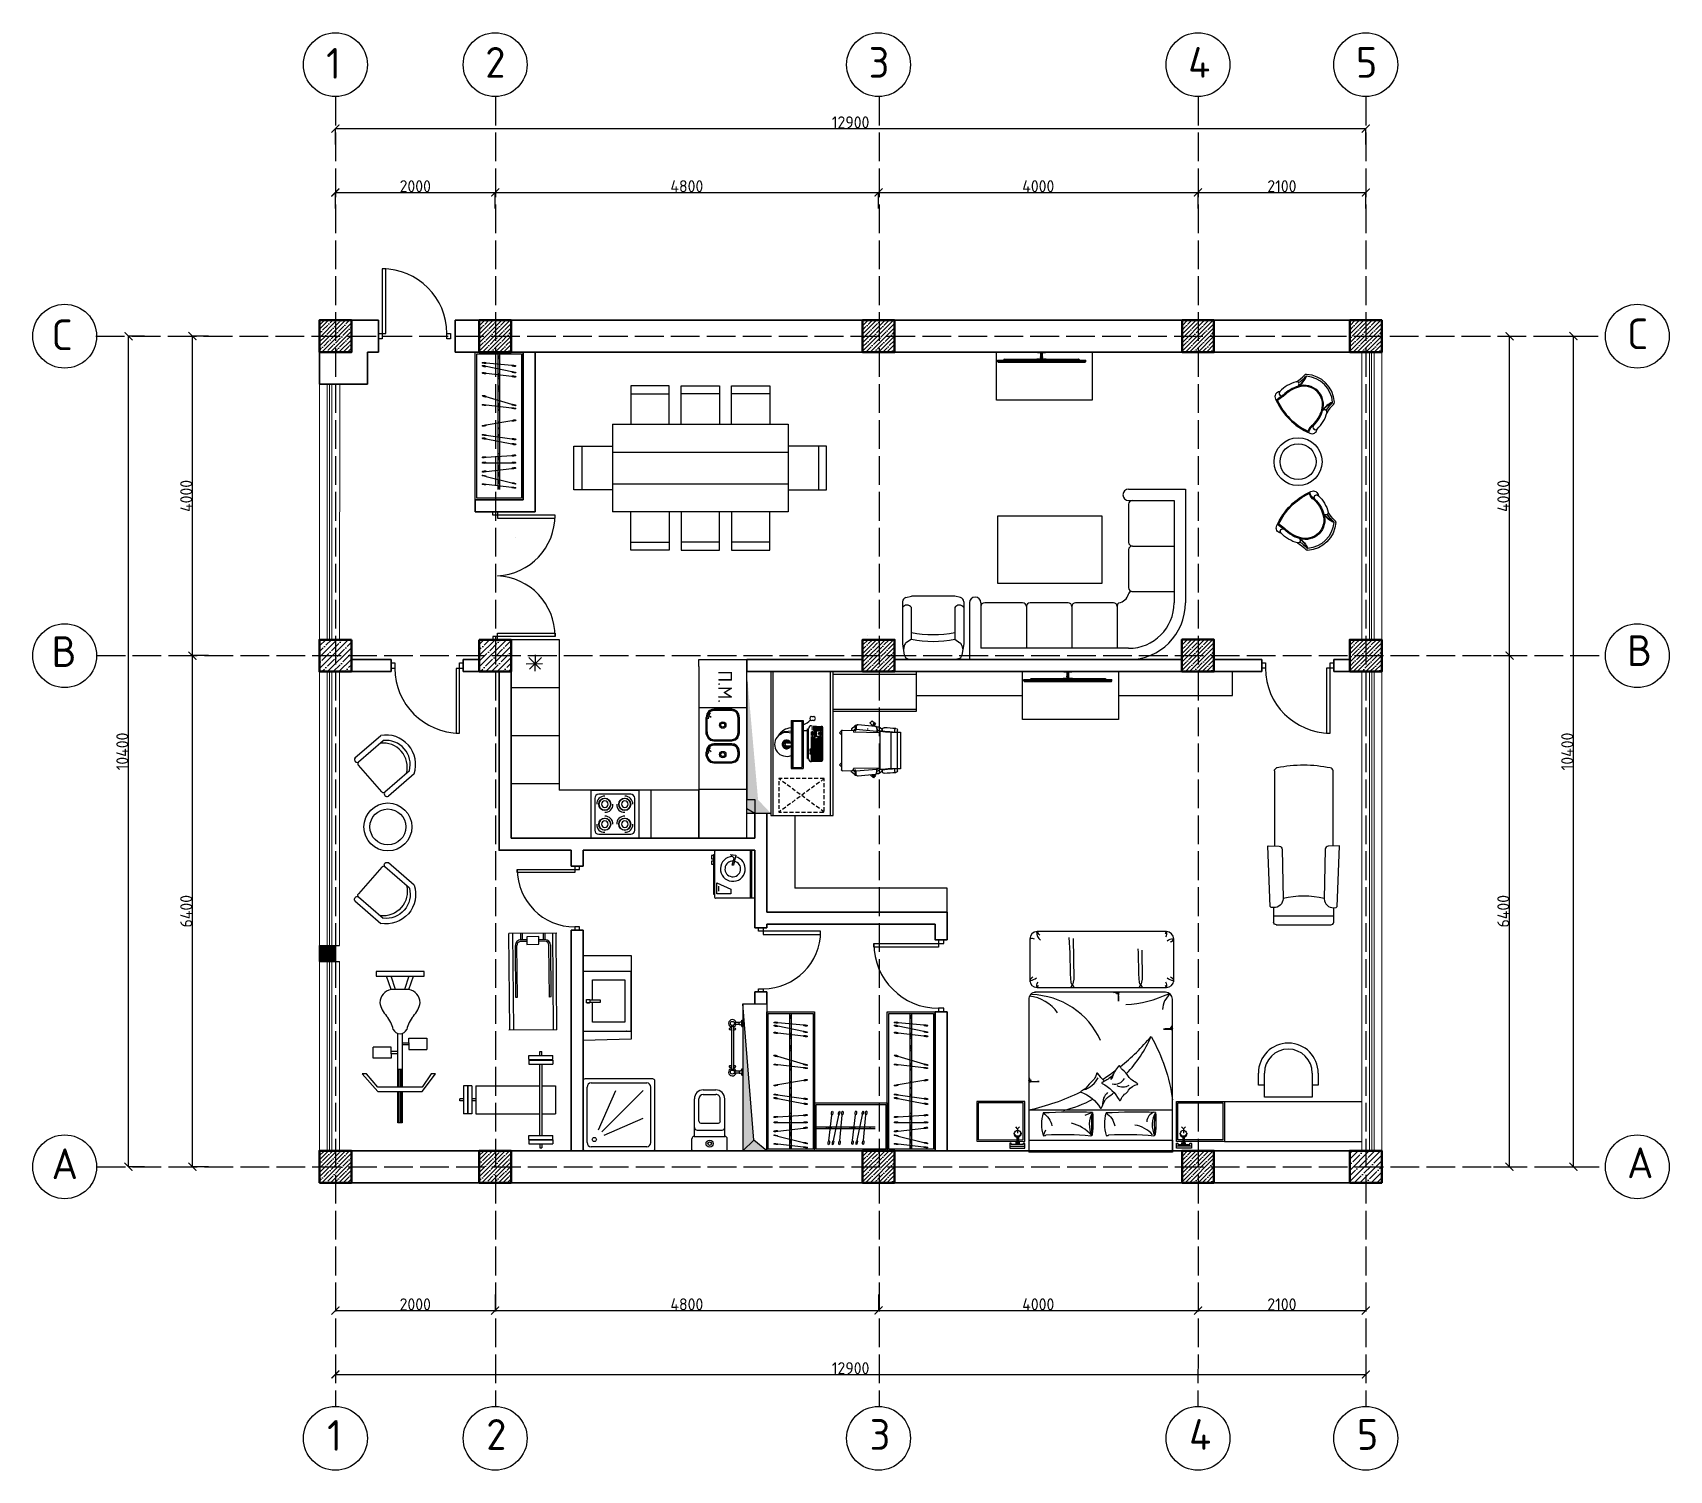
# Model space of a CAD drawing. Header units: millimetres. Extents: x 1863 to 22353, y 600 to 18600.
import ezdxf

# ---------------------------------------------------------------- set-up
doc = ezdxf.new("R2010")
doc.units = ezdxf.units.MM
doc.linetypes.add('ACAD_ISO02W100', pattern=[15, 12, -3])
doc.linetypes.add('GESTRICHELT', pattern=[0.75, 0.5, -0.25])
for name, color, linetype in [('A-Door', 150, 'Continuous'), ('Acessórios', 251, 'Continuous'), ('dwgmodels.com', 250, 'Continuous'), ('ELEC', 4, 'Continuous'), ('FIRNTUR', 171, 'Continuous'), ('freecads.com', 7, 'Continuous'), ('FUR', 42, 'Continuous'), ('MEBEL', 253, 'Continuous'), ('NET 01', 8, 'Continuous'), ('NOITHAT', 21, 'Continuous'), ('Plan 1', 7, 'Continuous'), ('VATDUNG', 9, 'Continuous'), ('wood', 26, 'Continuous')]:
    doc.layers.add(name, color=color, linetype=linetype)
doc.styles.add('gost', font='GOST Common.ttf')
doc.dimstyles.new('Copy of GOST', dxfattribs={"dimtxt": 150, "dimasz": 100, "dimexe": 0.18, "dimexo": 0.06, "dimgap": 3, "dimtad": 1, "dimdec": 0, "dimzin": 0, "dimdsep": 46, "dimtxsty": 'gost', "dimblk": 'ARCHTICK', "dimcen": 0.09, "dimclrt": 256, "dimadec": 0, "dimazin": 0, "dimtfac": 1, "dimtdec": 0, "dimtofl": 0, "dimtmove": 0, "dimatfit": 3, "dimldrblk": 'ARCHTICK', "dimfxl": 200, "dimfxlon": 1, "dimtolj": 1, "dimtzin": 0, "dimarcsym": 0})
pattern_1 = [(45, (-47020.83, -8601.26), (-70.71068, 70.71068), []), (45, (-46950.12, -8601.26), (-70.71068, 70.71068), [125, -25, 0, -25])]

msp = doc.modelspace()

# ---------------------------------------------------------------- texts
at = {"layer": 'Plan 1', "char_height": 384.9, "attachment_point": 1, "style": 'gost'}
for s, insert in [('1', (5536.6, 18409)), ('2', (7530.1, 18420.9)), ('3', (12329.9, 18420.9)), ('4', (16329.9, 18420.9)), ('5', (18429.9, 18420.9)), ('C', (2099.6, 15009.5)), ('C', (21824.4, 15021.7)), ('B', (2099.6, 11043.4)), ('B', (21824.4, 11055.5)), ('A', (2099.6, 4630)), ('A', (21824.4, 4642.2)), ('2', (7542.3, 1240.4)), ('3', (12342.1, 1240.4)), ('4', (16342.1, 1240.4)), ('5', (18442.1, 1240.4)), ('1', (5548.8, 1228.5))]:
    msp.add_mtext_dynamic_manual_height_columns(s, width=384.875, gutter_width=0.55, heights=[0], dxfattribs=dict(at, insert=insert))
at = {"layer": 'Plan 1', "color": 253, "insert": (10618.6, 10615.5), "char_height": 174.47, "attachment_point": 1, "rotation": 270, "style": 'gost'}
msp.add_mtext_dynamic_manual_height_columns('П.М.', width=5689.151, gutter_width=0.249, heights=[0], dxfattribs=at)

# ---------------------------------------------------------------- blocks, each defined once
blk = doc.blocks.new('coffee table')
at = {"color": 7}
for p, q in [((133546, -23302), (134746, -23302)), ((133546, -23902), (133546, -23302)), ((134746, -23302), (134746, -23902)), ((134746, -23902), (133546, -23902))]:
    blk.add_line(p, q, dxfattribs=at)
blk = doc.blocks.new('Lejanka')
at = {"color": 253, "ltscale": 0.5}
blk.add_line((1063, -552), (311, -552), dxfattribs=at)
at = {"color": 253, "ltscale": 0.03}
for points in [[(1031, -438), (818, -438), (346, -438, 0.414214), (311, -473), (311, -652)], [(1028, -438, -0.414214), (1063, -473)], [(318, -1424), (318, -2366, 0.414214), (353, -2402, 0.099956), (1020, -2403, 0.005368), (1025, -2402, 0.002832)], [(1052, -2366, -0.358906), (1025, -2402)]]:
    blk.add_lwpolyline(points, format="xyb", dxfattribs=at)
for points in [[(1063, -653), (1063, -473)], [(1053, -2367), (1053, -1425)]]:
    blk.add_lwpolyline(points, dxfattribs=at)
for points in [[(267, -668), (238, -1423), (242, -1426), (381, -1421, 0.414214), (416, -1384), (429, -762, 0.414214), (311, -652), (281, -653)], [(1106, -669), (1135, -1424), (1131, -1427), (992, -1422, -0.414214), (958, -1385), (945, -763, -0.414214), (1063, -653), (1093, -654)]]:
    blk.add_lwpolyline(points, format="xyb", close=True, dxfattribs=at)
at = {"color": 253, "ltscale": 0.5}
blk.add_arc((687, 275), 1073, 256.094, 283.906, dxfattribs=at)
blk = doc.blocks.new('furn office 012_dwgmodels.com')
at = {"color": 0}
for p, q in [((-470, 780), (-470, 1820)), ((-30, 780), (-30, 1820)), ((-1242, 1587), (-1217, 1587)), ((-757, 1587), (-731, 1587)), ((-1288, 1307), (-1307, 1093)), ((-1285, 1318), (-1288, 1310)), ((-1288, 1310), (-1288, 1307)), ((-1280, 1324), (-1285, 1318)), ((-1279, 1322), (-1285, 1317)), ((-1279, 1345), (-1281, 1323)), ((-1280, 1324), (-1273, 1329)), ((-1280, 1324), (-1276, 1327)), ((-1278, 1351), (-1279, 1349)), ((-1279, 1349), (-1279, 1347)), ((-1279, 1347), (-1279, 1345)), ((-1279, 1322), (-1272, 1325)), ((-1277, 1354), (-1278, 1351)), ((-1276, 1356), (-1277, 1354)), ((-1251, 1390), (-1276, 1356)), ((-1274, 1358), (-1276, 1356)), ((-1276, 1327), (-1273, 1329)), ((-1274, 1358), (-1272, 1360)), ((-1273, 1329), (-1266, 1330)), ((-1272, 1360), (-1270, 1361)), ((-1272, 1325), (-1266, 1326)), ((-1270, 1361), (-1269, 1361)), ((-1269, 1361), (-1265, 1362)), ((-1266, 1330), (-1260, 1330)), ((-1266, 1326), (-1249, 1327)), ((-1265, 1362), (-1265, 1362)), ((-1265, 1362), (-1260, 1360)), ((-1260, 1360), (-1256, 1357)), ((-1260, 1330), (-1250, 1331)), ((-1256, 1357), (-1253, 1353)), ((-1226, 1397), (-1252, 1397)), ((-1226, 1397), (-1252, 1397)), ((-1248, 1394), (-1251, 1390)), ((-1250, 1331), (-1247, 1332)), ((-1249, 1327), (-1235, 1329)), ((-1248, 1394), (-1247, 1395)), ((-1247, 1395), (-1244, 1396)), ((-1226, 1323), (-1247, 1071)), ((-1244, 1396), (-1243, 1397)), ((-1244, 1334), (-1233, 1362)), ((-1243, 1397), (-1239, 1397)), ((-1239, 1397), (-1239, 1397)), ((-1239, 1397), (-1235, 1396)), ((-1235, 1396), (-1234, 1396)), ((-1235, 1329), (-1226, 1331)), ((-1234, 1396), (-1233, 1396)), ((-1233, 1396), (-1230, 1393)), ((-1231, 1364), (-1233, 1362)), ((-1231, 1364), (-1229, 1366)), ((-1230, 1393), (-1229, 1392)), ((-1229, 1392), (-1227, 1389)), ((-1229, 1366), (-1228, 1366)), ((-1228, 1366), (-1226, 1366)), ((-1226, 1397), (-1227, 1371)), ((-1226, 1397), (-1227, 1371)), ((-1227, 1389), (-1227, 1388)), ((-1227, 1388), (-1227, 1388)), ((-1227, 1388), (-1227, 1387)), ((-1227, 1387), (-1226, 1384)), ((-1227, 1371), (-1227, 1366)), ((-1226, 1366), (-1215, 1366)), ((-1226, 1331), (-1222, 1333)), ((-752, 1366), (-1222, 1366)), ((-1222, 1333), (-1209, 1363)), ((-1222, 1333), (-1222, 1333)), ((-1215, 1366), (-1212, 1366)), ((-1208, 1363), (-1214, 1038)), ((-1212, 1366), (-1210, 1365)), ((-1210, 1365), (-1209, 1365)), ((-1210, 1365), (-1210, 1365)), ((-1209, 1365), (-1208, 1364)), ((-1208, 1364), (-1208, 1363)), ((-764, 1365), (-765, 1365)), ((-765, 1365), (-765, 1364)), ((-765, 1364), (-765, 1363)), ((-765, 1363), (-759, 1038)), ((-763, 1365), (-764, 1365)), ((-752, 1333), (-764, 1363)), ((-762, 1366), (-763, 1365)), ((-759, 1366), (-762, 1366)), ((-748, 1366), (-759, 1366)), ((-751, 1333), (-752, 1333)), ((-747, 1331), (-751, 1333)), ((-745, 1366), (-748, 1366)), ((-748, 1323), (-726, 1071)), ((-747, 1397), (-722, 1397)), ((-747, 1397), (-747, 1371)), ((-747, 1397), (-747, 1371)), ((-747, 1397), (-747, 1371)), ((-746, 1389), (-747, 1388)), ((-747, 1388), (-747, 1388)), ((-747, 1388), (-747, 1387)), ((-747, 1387), (-747, 1384)), ((-747, 1371), (-747, 1366)), ((-739, 1329), (-747, 1331)), ((-744, 1392), (-746, 1389)), ((-745, 1366), (-745, 1366)), ((-742, 1364), (-745, 1366)), ((-740, 1396), (-744, 1393)), ((-744, 1393), (-744, 1392)), ((-742, 1364), (-741, 1362)), ((-730, 1334), (-741, 1362)), ((-739, 1396), (-740, 1396)), ((-735, 1397), (-739, 1396)), ((-739, 1396), (-739, 1396)), ((-724, 1327), (-739, 1329)), ((-734, 1397), (-735, 1397)), ((-730, 1397), (-734, 1397)), ((-729, 1396), (-730, 1397)), ((-727, 1395), (-729, 1396)), ((-725, 1394), (-727, 1395)), ((-723, 1331), (-726, 1332)), ((-725, 1394), (-722, 1390)), ((-707, 1326), (-724, 1327)), ((-713, 1330), (-723, 1331)), ((-722, 1390), (-697, 1356)), ((-718, 1357), (-720, 1353)), ((-713, 1360), (-718, 1357)), ((-708, 1362), (-713, 1360)), ((-707, 1330), (-713, 1330)), ((-705, 1361), (-708, 1362)), ((-708, 1362), (-708, 1362)), ((-700, 1329), (-707, 1330)), ((-701, 1325), (-707, 1326)), ((-703, 1361), (-705, 1361)), ((-701, 1360), (-703, 1361)), ((-699, 1358), (-701, 1360)), ((-694, 1322), (-701, 1325)), ((-698, 1327), (-700, 1329)), ((-693, 1324), (-700, 1329)), ((-699, 1358), (-697, 1356)), ((-693, 1324), (-698, 1327)), ((-697, 1356), (-696, 1354)), ((-696, 1354), (-695, 1351)), ((-695, 1351), (-695, 1349)), ((-695, 1349), (-694, 1347)), ((-694, 1347), (-694, 1345)), ((-694, 1345), (-692, 1323)), ((-694, 1322), (-689, 1317)), ((-693, 1324), (-688, 1318)), ((-688, 1318), (-686, 1310)), ((-686, 1310), (-686, 1307)), ((-686, 1307), (-667, 1093)), ((-1307, 1093), (-1307, 1091)), ((-1307, 1091), (-1306, 1083)), ((-1306, 1083), (-1302, 1075)), ((-1305, 1084), (-1300, 1076)), ((-1302, 1075), (-1299, 1072)), ((-1300, 1076), (-1292, 1071)), ((-1299, 1073), (-1300, 1067)), ((-1300, 1067), (-1300, 1066)), ((-1300, 1066), (-1300, 1064)), ((-1300, 1064), (-1299, 1061)), ((-1299, 1072), (-1296, 1070)), ((-1299, 1061), (-1298, 1059)), ((-1298, 1059), (-1296, 1055)), ((-1296, 1070), (-1294, 1069)), ((-1296, 1055), (-1295, 1054)), ((-1295, 1054), (-1290, 1050)), ((-1294, 1069), (-1288, 1067)), ((-1292, 1071), (-1285, 1070)), ((-1291, 1051), (-1286, 1050)), ((-1290, 1050), (-1288, 1048)), ((-1288, 1067), (-1285, 1067)), ((-1288, 1048), (-1286, 1047)), ((-1286, 1050), (-1282, 1051)), ((-1286, 1050), (-1286, 1050)), ((-1286, 1047), (-1278, 1039)), ((-1285, 1070), (-1271, 1069)), ((-1285, 1067), (-1281, 1067)), ((-1282, 1051), (-1277, 1053)), ((-1281, 1067), (-1279, 1066)), ((-1279, 1066), (-1278, 1066)), ((-1278, 1066), (-1277, 1066)), ((-1278, 1039), (-1267, 1025)), ((-1277, 1066), (-1269, 1066)), ((-1274, 1057), (-1277, 1053)), ((-1273, 1062), (-1274, 1057)), ((-1271, 1069), (-1258, 1068)), ((-1269, 1066), (-1266, 1065)), ((-1267, 1025), (-1263, 1019)), ((-1266, 1065), (-1264, 1064)), ((-1264, 1064), (-1264, 1064)), ((-1264, 1064), (-1260, 1061)), ((-1264, 1064), (-1264, 1064)), ((-1260, 1061), (-1257, 1059)), ((-1258, 1068), (-1248, 1066)), ((-1257, 1059), (-1243, 1046)), ((-1248, 1066), (-1243, 1064)), ((-1243, 1064), (-1227, 1051)), ((-1243, 1046), (-1242, 1045)), ((-1242, 1045), (-1237, 1038)), ((-1241, 897), (-1237, 1038)), ((-1237, 1038), (-1235, 1036)), ((-1235, 1036), (-1234, 1036)), ((-1234, 1036), (-1231, 1035)), ((-1231, 1035), (-1222, 1035)), ((-1222, 1035), (-1220, 1035)), ((-1222, 1035), (-1222, 1035)), ((-1222, 1035), (-1222, 1035)), ((-1220, 1035), (-1218, 1035)), ((-1218, 1035), (-1216, 1036)), ((-1216, 1036), (-1215, 1036)), ((-1214, 1037), (-1215, 1036)), ((-1214, 1038), (-1214, 1037)), ((-759, 1038), (-759, 1037)), ((-759, 1037), (-759, 1036)), ((-757, 1036), (-759, 1036)), ((-756, 1035), (-757, 1036)), ((-754, 1035), (-756, 1035)), ((-752, 1035), (-754, 1035)), ((-751, 1035), (-752, 1035)), ((-752, 1035), (-752, 1035)), ((-742, 1035), (-751, 1035)), ((-730, 1064), (-747, 1051)), ((-739, 1036), (-742, 1035)), ((-737, 1038), (-739, 1036)), ((-739, 1036), (-739, 1036)), ((-731, 1045), (-737, 1038)), ((-732, 897), (-736, 1038)), ((-730, 1046), (-731, 1045)), ((-725, 1066), (-730, 1064)), ((-716, 1059), (-730, 1046)), ((-715, 1068), (-725, 1066)), ((-714, 1061), (-716, 1059)), ((-702, 1069), (-715, 1068)), ((-710, 1064), (-714, 1061)), ((-706, 1025), (-711, 1019)), ((-710, 1064), (-710, 1064)), ((-709, 1064), (-710, 1064)), ((-707, 1065), (-709, 1064)), ((-704, 1066), (-707, 1065)), ((-695, 1039), (-706, 1025)), ((-696, 1066), (-704, 1066)), ((-689, 1070), (-702, 1069)), ((-700, 1062), (-699, 1057)), ((-699, 1057), (-696, 1053)), ((-695, 1066), (-696, 1066)), ((-692, 1051), (-696, 1053)), ((-694, 1066), (-695, 1066)), ((-687, 1047), (-695, 1039)), ((-692, 1067), (-694, 1066)), ((-688, 1067), (-692, 1067)), ((-687, 1050), (-692, 1051)), ((-682, 1071), (-689, 1070)), ((-685, 1067), (-688, 1067)), ((-682, 1051), (-687, 1050)), ((-687, 1050), (-687, 1050)), ((-686, 1048), (-687, 1047)), ((-683, 1050), (-686, 1048)), ((-680, 1069), (-685, 1067)), ((-678, 1054), (-683, 1050)), ((-673, 1076), (-682, 1071)), ((-678, 1070), (-680, 1069)), ((-675, 1072), (-678, 1070)), ((-677, 1055), (-678, 1054)), ((-675, 1059), (-677, 1055)), ((-671, 1075), (-675, 1072)), ((-674, 1061), (-675, 1059)), ((-674, 1073), (-674, 1067)), ((-674, 1067), (-674, 1066)), ((-674, 1066), (-674, 1064)), ((-674, 1064), (-674, 1061)), ((-668, 1084), (-673, 1076)), ((-668, 1083), (-671, 1075)), ((-667, 1091), (-668, 1083)), ((-667, 1093), (-667, 1091)), ((-1263, 1019), (-1262, 1018)), ((-1262, 1018), (-1260, 1015)), ((-1260, 1015), (-1258, 1013)), ((-1258, 1013), (-1256, 1012)), ((-1256, 1012), (-1255, 1012)), ((-1255, 1012), (-1251, 1011)), ((-1251, 1011), (-1246, 1012)), ((-1251, 1011), (-1251, 1011)), ((-1246, 1012), (-1241, 1015)), ((-1239, 1019), (-1241, 1015)), ((-1238, 1019), (-1239, 1019)), ((-1238, 1024), (-1238, 1024)), ((-1238, 1024), (-1238, 1024)), ((-1238, 1024), (-1238, 1024)), ((-1238, 1024), (-1238, 1019)), ((-742, 887), (-1231, 887)), ((-736, 1024), (-736, 1024)), ((-736, 1024), (-736, 1024)), ((-736, 1024), (-736, 1024)), ((-736, 1024), (-735, 1019)), ((-735, 1019), (-732, 1015)), ((-735, 1019), (-735, 1019)), ((-728, 1012), (-732, 1015)), ((-723, 1011), (-728, 1012)), ((-722, 1011), (-723, 1011)), ((-719, 1012), (-722, 1011)), ((-717, 1012), (-719, 1012)), ((-716, 1013), (-717, 1012)), ((-713, 1015), (-716, 1013)), ((-711, 1018), (-713, 1015)), ((-711, 1019), (-711, 1018)), ((-1800, 750), (0, 750)), ((-1800, 30), (0, 30))]:
    blk.add_line(p, q, dxfattribs=at)
at = {"color": 0, "ltscale": 3}
blk.add_line((-1319, 1297), (-1313, 1303), dxfattribs=at)
at = {"color": 0, "linetype": 'GESTRICHELT', "ltscale": 100}
for p, q in [((-1760, 670), (-1340, 100)), ((-1340, 670), (-1760, 100))]:
    blk.add_line(p, q, dxfattribs=at)
at = {"color": 0}
for points in [[(0, 780), (0, 1820), (-500, 1820), (-500, 780)], [(-1800, 0), (-1800, 780), (0, 780), (0, 0)]]:
    blk.add_lwpolyline(points, close=True, dxfattribs=at)
for points in [[(-1256, 1559, 0.194967), (-1242, 1554), (-1217, 1554)], [(-757, 1554), (-731, 1554, 0.194967), (-717, 1559)]]:
    blk.add_lwpolyline(points, format="xyb", dxfattribs=at)
at = {"color": 0, "ltscale": 30}
blk.add_lwpolyline([(-1217, 1511, 0.414214), (-1212, 1506), (-762, 1506, 0.414214), (-757, 1511), (-757, 1620, 0.414214), (-762, 1625), (-1212, 1625, 0.414214), (-1217, 1620)], format="xyb", close=True, dxfattribs=at)
blk.add_lwpolyline([(-1212, 1588, 0.131652), (-1207, 1587), (-767, 1587, 0.131652), (-762, 1588)], format="xyb", dxfattribs=at)
at = {"color": 0}
for points in [[(-1319, 1297), (-1331, 1285), (-1293, 1246)], [(-1289, 1296), (-1317, 1304), (-1322, 1286), (-1291, 1275)], [(-1288, 1299), (-1303, 1313), (-1313, 1303)], [(-685, 1296), (-657, 1304), (-651, 1286), (-683, 1275)], [(-638, 1247), (-614, 1270), (-643, 1299)]]:
    blk.add_lwpolyline(points, dxfattribs=at)
at = {"color": 0, "ltscale": 4}
for points in [[(-677, 1277), (-643, 1242), (-638, 1247)], [(-643, 1299), (-656, 1313), (-671, 1299)]]:
    blk.add_lwpolyline(points, dxfattribs=at)
at = {"color": 0, "flags": 128}
for points in [[(-1190, 887), (-1166, 862), (-1141, 887)], [(-791, 887), (-766, 862), (-741, 887)]]:
    blk.add_lwpolyline(points, dxfattribs=at)
at = {"color": 0, "linetype": 'GESTRICHELT', "ltscale": 100, "flags": 128}
blk.add_lwpolyline([(-1340, 670), (-1340, 100), (-1760, 100), (-1760, 670)], close=True, dxfattribs=at)
at = {"color": 0, "ltscale": 3}
for centre in [(-1310, 1292), (-1310, 1292), (-664, 1292)]:
    blk.add_circle(centre, 10, dxfattribs=at)
at = {"color": 0}
for centre, radius, start, end in [((-3039, 1607), 1777, 353.9526, 358.7289), ((-1242, 1567), 20, 90, 178.0768), ((-3326, 1617), 2111, 354.0321, 357.4533), ((-2136, 1507), 922, 351.4523, 359.7249), ((162, 1507), 922, 180.2751, 188.5477), ((1352, 1617), 2111, 182.5467, 185.9679), ((-731, 1567), 20, 1.9232, 90), ((1065, 1607), 1777, 181.2711, 186.0474), ((-1252, 1417), 20, 172.3989, 270), ((-1248, 1337), 4.83, 282.9333, 329.9296), ((-1222, 1371), 5, 181.0358, 270), ((-1222, 1371), 5, 181.0358, 270), ((-1222, 1371), 5, 181.0358, 270), ((-1221, 1397), 5, 172.1756, 179.1663), ((-1221, 1397), 5, 172.1756, 179.1663), ((-752, 1371), 5, 270, 358.9642), ((-752, 1371), 5, 270, 358.9642), ((-752, 1371), 5, 270, 358.9642), ((-752, 1371), 5, 270, 358.9642), ((-752, 1397), 5, 0.8337, 7.8244), ((-752, 1397), 5, 0.8337, 7.8244), ((-752, 1397), 5, 0.8337, 7.8244), ((-725, 1337), 4.83, 210.0704, 257.0667), ((-722, 1417), 20, 270, 7.6011), ((-1231, 897), 10, 178.305, 270), ((-742, 897), 10, 270, 1.695), ((-742, 897), 10, 270, 1.695)]:
    blk.add_arc(centre, radius, start, end, dxfattribs=at)
blk = doc.blocks.new('Raboc stol')
h = blk.add_hatch()
h.set_pattern_fill('HEX', color=253, scale=27.797916, angle=45, style=0)
h.set_pattern_definition([(45, (-16206.7235, -4060.459), (-4.2556694, 4.2556694), [3.4747396, -6.949479]), (165, (-16206.7235, -4060.459), (-1.5576831, -5.8133526), [3.4747396, -6.949479]), (105, (-16204.2665, -4058.002), (-5.8133526, -1.5576831), [3.4747396, -6.949479])])
h.paths.add_polyline_path([(-1039, 1179), (-1051, 1179, -3.823416), (-1051, 1221), (-1039, 1221, 4.924372)])
at = {"color": 253}
for p, q in [((-1031, 1500), (-1031, 900)), ((-1031, 1500), (-882, 1500)), ((-1022, 1500), (-1022, 900)), ((-1011, 1489), (-1011, 911)), ((-1011, 1489), (-896, 1489)), ((-896, 1489), (-896, 911)), ((-882, 1500), (-882, 900)), ((-774, 1549), (-753, 1549)), ((-753, 1499), (-774, 1499)), ((-827, 1022), (-827, 1396)), ((-827, 1396), (-814, 1396)), ((-814, 1022), (-814, 1396)), ((-775, 1433), (-653, 1426)), ((-775, 1313), (-775, 1358)), ((-760, 1344), (-775, 1344)), ((-760, 1327), (-775, 1327)), ((-775, 996), (-775, 1298)), ((-760, 1273), (-775, 1273)), ((-760, 1253), (-775, 1253)), ((-760, 1233), (-775, 1233)), ((-762, 1360), (-772, 1360)), ((-762, 1311), (-772, 1311)), ((-762, 1300), (-772, 1300)), ((-760, 1313), (-760, 1358)), ((-760, 997), (-760, 1298)), ((-749, 1373), (-749, 1419)), ((-735, 1405), (-749, 1405)), ((-735, 1394), (-749, 1394)), ((-735, 1382), (-749, 1382)), ((-749, 1313), (-749, 1358)), ((-735, 1344), (-749, 1344)), ((-735, 1327), (-749, 1327)), ((-749, 999), (-749, 1298)), ((-735, 1280), (-749, 1280)), ((-735, 1260), (-749, 1260)), ((-735, 1240), (-749, 1240)), ((-747, 1421), (-737, 1421)), ((-737, 1371), (-747, 1371)), ((-737, 1360), (-747, 1360)), ((-737, 1311), (-747, 1311)), ((-737, 1300), (-747, 1300)), ((-735, 1373), (-735, 1419)), ((-735, 1313), (-735, 1358)), ((-735, 999), (-735, 1298)), ((-729, 1373), (-729, 1418)), ((-694, 1405), (-729, 1405)), ((-714, 1394), (-729, 1394)), ((-714, 1382), (-729, 1382)), ((-729, 1313), (-729, 1358)), ((-714, 1344), (-729, 1344)), ((-714, 1327), (-729, 1327)), ((-729, 1000), (-729, 1298)), ((-714, 1262), (-729, 1262)), ((-714, 1245), (-729, 1245)), ((-727, 1420), (-696, 1419)), ((-716, 1371), (-727, 1371)), ((-716, 1360), (-727, 1360)), ((-716, 1311), (-727, 1311)), ((-696, 1300), (-727, 1300)), ((-714, 1373), (-714, 1405)), ((-714, 1313), (-714, 1358)), ((-714, 1000), (-714, 1273)), ((-694, 1273), (-714, 1273)), ((-709, 1373), (-709, 1405)), ((-694, 1394), (-709, 1394)), ((-694, 1382), (-709, 1382)), ((-709, 1001), (-709, 1273)), ((-694, 1253), (-709, 1253)), ((-694, 1233), (-709, 1233)), ((-696, 1371), (-707, 1371)), ((-694, 1373), (-694, 1416)), ((-694, 1001), (-694, 1298)), ((-688, 1373), (-688, 1416)), ((-653, 1405), (-688, 1405)), ((-674, 1394), (-688, 1394)), ((-674, 1382), (-688, 1382)), ((-688, 1329), (-688, 1342)), ((-688, 1002), (-688, 1298)), ((-674, 1253), (-688, 1253)), ((-674, 1233), (-688, 1233)), ((-686, 1418), (-655, 1416)), ((-676, 1371), (-686, 1371)), ((-676, 1344), (-686, 1344)), ((-676, 1327), (-686, 1327)), ((-676, 1300), (-686, 1300)), ((-674, 1373), (-674, 1405)), ((-674, 1329), (-674, 1342)), ((-674, 1002), (-674, 1298)), ((-668, 1373), (-668, 1405)), ((-653, 1394), (-668, 1394)), ((-653, 1382), (-668, 1382)), ((-668, 1313), (-668, 1358)), ((-653, 1344), (-668, 1344)), ((-653, 1327), (-668, 1327)), ((-668, 1003), (-668, 1298)), ((-653, 1280), (-668, 1280)), ((-653, 1260), (-668, 1260)), ((-653, 1240), (-668, 1240)), ((-655, 1371), (-666, 1371)), ((-655, 1360), (-666, 1360)), ((-655, 1311), (-666, 1311)), ((-655, 1300), (-666, 1300)), ((-653, 1373), (-653, 1414)), ((-653, 1313), (-653, 1358)), ((-653, 1004), (-653, 1298)), ((-634, 1010), (-634, 1408)), ((-1089, 1221), (-1031, 1221)), ((-1031, 1179), (-1089, 1179)), ((-760, 1212), (-775, 1212)), ((-760, 1192), (-775, 1192)), ((-760, 1172), (-775, 1172)), ((-760, 1152), (-775, 1152)), ((-760, 1132), (-775, 1132)), ((-760, 1112), (-775, 1112)), ((-760, 1092), (-775, 1092)), ((-760, 1072), (-775, 1072)), ((-760, 1052), (-775, 1052)), ((-760, 1032), (-775, 1032)), ((-735, 1220), (-749, 1220)), ((-735, 1200), (-749, 1200)), ((-735, 1180), (-749, 1180)), ((-735, 1160), (-749, 1160)), ((-735, 1139), (-749, 1139)), ((-735, 1119), (-749, 1119)), ((-735, 1099), (-749, 1099)), ((-735, 1079), (-749, 1079)), ((-735, 1059), (-749, 1059)), ((-735, 1039), (-749, 1039)), ((-714, 1225), (-729, 1225)), ((-714, 1205), (-729, 1205)), ((-714, 1184), (-729, 1184)), ((-714, 1164), (-729, 1164)), ((-714, 1144), (-729, 1144)), ((-714, 1124), (-729, 1124)), ((-714, 1104), (-729, 1104)), ((-714, 1084), (-729, 1084)), ((-714, 1064), (-729, 1064)), ((-714, 1044), (-729, 1044)), ((-694, 1212), (-709, 1212)), ((-694, 1192), (-709, 1192)), ((-694, 1172), (-709, 1172)), ((-694, 1152), (-709, 1152)), ((-694, 1132), (-709, 1132)), ((-694, 1112), (-709, 1112)), ((-694, 1092), (-709, 1092)), ((-694, 1072), (-709, 1072)), ((-694, 1052), (-709, 1052)), ((-694, 1032), (-709, 1032)), ((-674, 1212), (-688, 1212)), ((-674, 1192), (-688, 1192)), ((-674, 1172), (-688, 1172)), ((-674, 1152), (-688, 1152)), ((-674, 1132), (-688, 1132)), ((-674, 1112), (-688, 1112)), ((-674, 1092), (-688, 1092)), ((-674, 1072), (-688, 1072)), ((-674, 1052), (-688, 1052)), ((-674, 1032), (-688, 1032)), ((-653, 1220), (-668, 1220)), ((-653, 1060), (-668, 1060)), ((-653, 1040), (-668, 1040)), ((-1031, 900), (-882, 900)), ((-1011, 911), (-896, 911)), ((-827, 1022), (-814, 1022)), ((-760, 1011), (-775, 1011)), ((-775, 985), (-653, 992)), ((-772, 994), (-762, 995)), ((-735, 1019), (-749, 1019)), ((-747, 996), (-737, 997)), ((-714, 1024), (-729, 1024)), ((-727, 998), (-716, 998)), ((-694, 1011), (-709, 1011)), ((-706, 999), (-696, 999)), ((-686, 1000), (-676, 1000)), ((-653, 1019), (-668, 1019)), ((-666, 1001), (-655, 1001))]:
    blk.add_line(p, q, dxfattribs=at)
for centre in [(-768, 1410), (-768, 1400), (-768, 1389), (-792, 1142), (-792, 1132), (-792, 1121), (-792, 1110), (-792, 1100), (-792, 1089), (-792, 1078)]:
    blk.add_circle(centre, 2.45, dxfattribs=at)
for centre, radius, start, end in [((-774, 1524), 24.6, 65.5382, 294.4618), ((-753, 1524), 24.6, 245.5382, 114.4618), ((-1089, 1200), 150, 67.4598, 292.5402), ((-1089, 1200), 54.7, 22.9581, 337.0419), ((-1089, 1200), 43.6, 29.3143, 330.6857), ((-1089, 1200), 32.5, 41.0987, 318.9013), ((-777, 1396), 36.7, 86.9059, 180), ((-772, 1358), 2.08, 90, 180), ((-772, 1313), 2.08, 180, 270), ((-772, 1298), 2.08, 90, 180), ((-762, 1358), 2.08, 360, 90), ((-762, 1313), 2.08, 270, 360), ((-762, 1298), 2.08, 360, 90), ((-747, 1419), 2.08, 86.9059, 180), ((-747, 1373), 2.08, 180, 270), ((-747, 1358), 2.08, 90, 180), ((-747, 1313), 2.08, 180, 270), ((-747, 1298), 2.08, 90, 180), ((-737, 1419), 2.08, 360, 86.9059), ((-737, 1373), 2.08, 270, 360), ((-737, 1358), 2.08, 360, 90), ((-737, 1313), 2.08, 270, 360), ((-737, 1298), 2.08, 360, 90), ((-727, 1418), 2.08, 86.9059, 180), ((-727, 1373), 2.08, 180, 270), ((-727, 1358), 2.08, 90, 180), ((-727, 1313), 2.08, 180, 270), ((-727, 1298), 2.08, 90, 180), ((-716, 1373), 2.08, 270, 360), ((-716, 1358), 2.08, 360, 90), ((-716, 1313), 2.08, 270, 360), ((-707, 1373), 2.08, 180, 270), ((-696, 1416), 2.08, 360, 86.9059), ((-696, 1373), 2.08, 270, 360), ((-696, 1298), 2.08, 360, 90), ((-686, 1416), 2.08, 86.9059, 180), ((-686, 1373), 2.08, 180, 270), ((-686, 1342), 2.08, 90, 180), ((-686, 1329), 2.08, 180, 270), ((-686, 1298), 2.08, 90, 180), ((-676, 1373), 2.08, 270, 360), ((-676, 1342), 2.08, 360, 90), ((-676, 1329), 2.08, 270, 360), ((-676, 1298), 2.08, 360, 90), ((-666, 1373), 2.08, 180, 270), ((-666, 1358), 2.08, 90, 180), ((-666, 1313), 2.08, 180, 270), ((-666, 1298), 2.08, 90, 180), ((-655, 1414), 2.08, 360, 86.9059), ((-655, 1373), 2.08, 270, 360), ((-655, 1358), 2.08, 360, 90), ((-655, 1313), 2.08, 270, 360), ((-655, 1298), 2.08, 360, 90), ((-653, 1408), 18.3, 0, 90), ((-1089, 1200), 21.3, 90, 270), ((-777, 1022), 36.7, 180, 273.0941), ((-772, 996), 2.08, 180, 273.0941), ((-762, 997), 2.08, 273.0941, 360), ((-747, 999), 2.08, 180, 273.0941), ((-737, 999), 2.08, 273.0941, 360), ((-727, 1000), 2.08, 180, 273.0941), ((-716, 1000), 2.08, 273.0941, 360), ((-707, 1001), 2.08, 180, 273.0941), ((-696, 1001), 2.08, 273.0941, 360), ((-686, 1002), 2.08, 180, 273.0941), ((-676, 1002), 2.08, 273.0941, 360), ((-666, 1003), 2.08, 180, 273.0941), ((-655, 1004), 2.08, 273.0941, 360), ((-653, 1010), 18.3, 270, 0)]:
    blk.add_arc(centre, radius, start, end, dxfattribs=at)
for points in [[(-882, 1443), (-847, 1458), (-816, 1479), (-791, 1507)], [(-882, 1374), (-865, 1374), (-847, 1374), (-827, 1375)]]:
    blk.add_open_spline(points, degree=3, dxfattribs=at)
for points, knots in [([(-1184, 1316), (-1167, 1343), (-1127, 1393), (-1065, 1406), (-1031, 1410)], [0.0415162, 0.0415162, 0.0415162, 0.0415162, 0.124418, 0.2136337, 0.2136337, 0.2136337, 0.2136337]), ([(-1184, 1316), (-1128, 1345), (-1158, 1356), (-1090, 1365), (-1031, 1369)], [0.0415162, 0.0415162, 0.0415162, 0.0415162, 0.124418, 0.1745583, 0.1745583, 0.1745583, 0.1745583])]:
    blk.add_open_spline(points, degree=3, knots=knots, dxfattribs=at)
at = {"layer": 'Plan 1', "color": 251, "linetype": 'ACAD_ISO02W100', "ltscale": 30, "true_color": 0x636466}
blk.add_line((-73, 1387), (-73, 1400), dxfattribs=at)
at = {"layer": 'dwgmodels.com', "color": 253, "xscale": -1, "rotation": 270}
blk.add_blockref('furn office 012_dwgmodels.com', (-1287, 2111), dxfattribs=at)
blk = doc.blocks.new('toilet 2')
at = {"layer": 'freecads.com'}
for p, q in [((79882, -2942), (79882, -3363)), ((79893, -2931), (80034, -2931)), ((80062, -2959), (80062, -3346)), ((80062, -2962), (80533, -2962)), ((80140, -2996), (80140, -3310)), ((80230, -3041), (80230, -3265)), ((80252, -3018), (80533, -3018)), ((80589, -3074), (80589, -3231)), ((80645, -3074), (80645, -3231)), ((79893, -3374), (80034, -3374)), ((80062, -3343), (80533, -3343)), ((80252, -3287), (80533, -3287))]:
    blk.add_line(p, q, dxfattribs=at)
for radius in [44.9, 22.4]:
    blk.add_circle((79972, -3153), radius, dxfattribs=at)
for centre, radius, start, end in [((79893, -2942), 11.2, 90, 180), ((80034, -2959), 28, 0, 90), ((80174, -2996), 33.6, 90, 180), ((80252, -3041), 22.4, 90, 180), ((80533, -3074), 112, 0, 90), ((80533, -3074), 56.1, 0, 90), ((80252, -3265), 22.4, 180, 270), ((80533, -3231), 56.1, 270, 0), ((80533, -3231), 112, 270, 0), ((79893, -3363), 11.2, 180, 270), ((80034, -3346), 28, 270, 0), ((80174, -3310), 33.6, 180, 270)]:
    blk.add_arc(centre, radius, start, end, dxfattribs=at)
blk = doc.blocks.new('Stir mashina')
at = {"color": 253}
for p, q in [((101, -46), (101, -532)), ((101, -46), (701, -46)), ((101, -85), (701, -85)), ((101, -104), (701, -104)), ((701, -46), (701, -532)), ((153, -350), (165, -282)), ((201, -305), (153, -350)), ((165, -282), (290, -313)), ((290, -330), (201, -305)), ((290, -313), (290, -330)), ((509, -520), (589, -346)), ((589, -346), (646, -346)), ((646, -346), (646, -520)), ((121, -551), (682, -551)), ((153, -561), (153, -551)), ((153, -561), (650, -561)), ((169, -561), (169, -587)), ((169, -587), (209, -587)), ((209, -587), (209, -561)), ((237, -561), (237, -587)), ((237, -587), (276, -587)), ((276, -587), (276, -561)), ((646, -520), (509, -520)), ((553, -499), (614, -499)), ((650, -561), (650, -551))]:
    blk.add_line(p, q, dxfattribs=at)
for centre, radius, start, end in [((335, -321), 156, 181.679, 167.0338), ((335, -321), 98.2, 176.1945, 167.6708), ((121, -532), 19.3, 180, 270), ((682, -532), 19.3, 270, 0)]:
    blk.add_arc(centre, radius, start, end, dxfattribs=at)
blk = doc.blocks.new('*X6')
at = {"color": 0}
for p, q in [((3148, 8143), (3148, 8143)), ((3156, 8183), (3156, 8183)), ((3209, 8024), (3209, 8024)), ((3252, 7997), (3252, 7997)), ((3283, 8050), (3283, 8050)), ((3154, 7951), (3154, 7951))]:
    blk.add_line(p, q, dxfattribs=at)
blk = doc.blocks.new('*X5')
at = {"color": 0}
for p, q in [((3156, 8183), (3156, 8183)), ((3140, 7940), (3140, 7940))]:
    blk.add_line(p, q, dxfattribs=at)
blk = doc.blocks.new('*X4')
at = {"color": 0}
for p, q in [((3156, 8183), (3156, 8183)), ((3140, 7940), (3140, 7940))]:
    blk.add_line(p, q, dxfattribs=at)
blk = doc.blocks.new('*X3')
at = {"color": 0}
for p, q in [((3163, 7776), (3163, 7776)), ((3236, 7676), (3236, 7676)), ((3244, 7699), (3244, 7699)), ((3340, 7689), (3340, 7689)), ((3422, 7761), (3422, 7761))]:
    blk.add_line(p, q, dxfattribs=at)
blk = doc.blocks.new('SHOWER8')
at = {"color": 0}
for p, q in [((0, 0.02), (0, 0.777)), ((0.777, 0.8), (0.023, 0.8)), ((0.709, 0.754), (0.091, 0.754)), ((0.8, 0.023), (0.8, 0.777)), ((0.046, 0.091), (0.046, 0.709)), ((0.173, 0.235), (0.364, 0.671)), ((0.21, 0.21), (0.671, 0.671)), ((0.754, 0.091), (0.754, 0.709)), ((0.235, 0.173), (0.671, 0.364)), ((0.777, 0), (0.02, 0)), ((0.709, 0.046), (0.091, 0.046))]:
    blk.add_line(p, q, dxfattribs=at)
blk.add_circle((0.126, 0.126), 0.0229, dxfattribs=at)
for centre, radius, start, end in [((0.023, 0.777), 0.0229, 90, 180), ((0.091, 0.709), 0.0457, 90, 180), ((0.709, 0.709), 0.0457, 0, 90), ((0.777, 0.777), 0.0229, 360, 90), ((0.02, 0.02), 0.02, 180, 270), ((0.091, 0.091), 0.0457, 180, 270), ((0.709, 0.091), 0.0457, 270, 360), ((0.777, 0.023), 0.0229, 270, 360)]:
    blk.add_arc(centre, radius, start, end, dxfattribs=at)
blk = doc.blocks.new('_ArchTick')
at = {"color": 0, "linetype": 'ByBlock', "const_width": 0.15}
blk.add_lwpolyline([(-0.5, -0.5), (0.5, 0.5)], dxfattribs=at)
blk = doc.blocks.new('*D31')
at = {"layer": 'Defpoints', "color": 0, "transparency": 16777216}
for p in [(3863, 10800), (5653, 10800), (5653, 4400)]:
    blk.add_point(p, dxfattribs=at)
at = {"layer": 'FUR', "color": 0, "lineweight": -2, "transparency": 16777216}
for p, q in [((4063, 10800), (3863, 10800)), ((3863, 4400), (3863, 10800)), ((4063, 4400), (3863, 4400))]:
    blk.add_line(p, q, dxfattribs=at)
at = {"layer": 'FUR', "color": 0, "lineweight": -2, "transparency": 16777216, "xscale": 100, "yscale": 100, "zscale": 100}
for p, rotation in [((3863, 10800), 90), ((3863, 4400), 270)]:
    blk.add_blockref('_ArchTick', p, dxfattribs=dict(at, rotation=rotation))
at = {"layer": 'FUR', "color": 7, "transparency": 16777216, "insert": (3785, 7600), "char_height": 150, "attachment_point": 5, "rotation": 90, "style": 'gost'}
blk.add_mtext('\\A1;6400', dxfattribs=at)
blk = doc.blocks.new('*D32')
at = {"layer": 'Defpoints', "color": 0, "transparency": 16777216}
for p in [(3863, 14800), (5653, 14800), (6325, 10800)]:
    blk.add_point(p, dxfattribs=at)
at = {"layer": 'FUR', "color": 0, "lineweight": -2, "transparency": 16777216}
for p, q in [((4063, 14800), (3863, 14800)), ((3863, 10800), (3863, 14800)), ((4063, 10800), (3863, 10800))]:
    blk.add_line(p, q, dxfattribs=at)
at = {"layer": 'FUR', "color": 0, "lineweight": -2, "transparency": 16777216, "xscale": 100, "yscale": 100, "zscale": 100}
for p, rotation in [((3863, 14800), 90), ((3863, 10800), 270)]:
    blk.add_blockref('_ArchTick', p, dxfattribs=dict(at, rotation=rotation))
at = {"layer": 'FUR', "color": 7, "transparency": 16777216, "insert": (3785, 12800), "char_height": 150, "attachment_point": 5, "rotation": 90, "style": 'gost'}
blk.add_mtext('\\A1;4000', dxfattribs=at)
blk = doc.blocks.new('*D29')
at = {"layer": 'Defpoints', "color": 0, "transparency": 16777216}
for p in [(3063, 14800), (5653, 14800), (5653, 4400)]:
    blk.add_point(p, dxfattribs=at)
at = {"layer": 'FUR', "color": 0, "lineweight": -2, "transparency": 16777216}
for p, q in [((3263, 14800), (3063, 14800)), ((3063, 4400), (3063, 14800)), ((3263, 4400), (3063, 4400))]:
    blk.add_line(p, q, dxfattribs=at)
at = {"layer": 'FUR', "color": 0, "lineweight": -2, "transparency": 16777216, "xscale": 100, "yscale": 100, "zscale": 100}
for p, rotation in [((3063, 14800), 90), ((3063, 4400), 270)]:
    blk.add_blockref('_ArchTick', p, dxfattribs=dict(at, rotation=rotation))
at = {"layer": 'FUR', "color": 7, "transparency": 16777216, "insert": (2985, 9600), "char_height": 150, "attachment_point": 5, "rotation": 90, "style": 'gost'}
blk.add_mtext('\\A1;10400', dxfattribs=at)
blk = doc.blocks.new('*D33')
at = {"color": 0, "lineweight": -2, "transparency": 16777216}
for p, q in [((5653, 17200), (5653, 17400)), ((5653, 17400), (18553, 17400)), ((18553, 17200), (18553, 17400))]:
    blk.add_line(p, q, dxfattribs=at)
at = {"layer": 'Defpoints', "color": 0, "transparency": 16777216}
for p in [(18553, 17400), (5653, 14800), (18553, 14800)]:
    blk.add_point(p, dxfattribs=at)
at = {"color": 0, "lineweight": -2, "transparency": 16777216, "xscale": 100, "yscale": 100, "zscale": 100, "rotation": 180}
blk.add_blockref('_ArchTick', (5653, 17400), dxfattribs=at)
at = {"color": 0, "lineweight": -2, "transparency": 16777216, "xscale": 100, "yscale": 100, "zscale": 100}
blk.add_blockref('_ArchTick', (18553, 17400), dxfattribs=at)
at = {"transparency": 16777216, "insert": (12103, 17478), "char_height": 150, "attachment_point": 5, "style": 'gost'}
blk.add_mtext('\\A1;12900', dxfattribs=at)
blk = doc.blocks.new('*D34')
at = {"color": 0, "lineweight": -2, "transparency": 16777216}
for p, q in [((5653, 2000), (5653, 1800)), ((18553, 2000), (18553, 1800)), ((5653, 1800), (18553, 1800))]:
    blk.add_line(p, q, dxfattribs=at)
at = {"layer": 'Defpoints', "color": 0, "transparency": 16777216}
for p in [(5653, 4400), (18553, 4400), (18553, 1800)]:
    blk.add_point(p, dxfattribs=at)
at = {"color": 0, "lineweight": -2, "transparency": 16777216, "xscale": 100, "yscale": 100, "zscale": 100, "rotation": 180}
blk.add_blockref('_ArchTick', (5653, 1800), dxfattribs=at)
at = {"color": 0, "lineweight": -2, "transparency": 16777216, "xscale": 100, "yscale": 100, "zscale": 100}
blk.add_blockref('_ArchTick', (18553, 1800), dxfattribs=at)
at = {"transparency": 16777216, "insert": (12103, 1878), "char_height": 150, "attachment_point": 5, "style": 'gost'}
blk.add_mtext('\\A1;12900', dxfattribs=at)
blk = doc.blocks.new('*D35')
at = {"color": 0, "lineweight": -2, "transparency": 16777216}
for p, q in [((20153, 10800), (20353, 10800)), ((20353, 4400), (20353, 10800)), ((20153, 4400), (20353, 4400))]:
    blk.add_line(p, q, dxfattribs=at)
at = {"layer": 'Defpoints', "color": 0, "transparency": 16777216}
for p in [(18553, 10800), (20353, 10800), (18553, 4400)]:
    blk.add_point(p, dxfattribs=at)
at = {"color": 0, "lineweight": -2, "transparency": 16777216, "xscale": 100, "yscale": 100, "zscale": 100}
for p, rotation in [((20353, 10800), 90), ((20353, 4400), 270)]:
    blk.add_blockref('_ArchTick', p, dxfattribs=dict(at, rotation=rotation))
at = {"transparency": 16777216, "insert": (20275, 7600), "char_height": 150, "attachment_point": 5, "rotation": 90, "style": 'gost'}
blk.add_mtext('\\A1;6400', dxfattribs=at)
blk = doc.blocks.new('*D36')
at = {"color": 0, "lineweight": -2, "transparency": 16777216}
for p, q in [((20353, 14800), (20353, 14800)), ((20353, 10800), (20353, 14800)), ((20153, 10800), (20353, 10800))]:
    blk.add_line(p, q, dxfattribs=at)
at = {"layer": 'Defpoints', "color": 0, "transparency": 16777216}
for p in [(20353, 14800), (20353, 14800), (18553, 10800)]:
    blk.add_point(p, dxfattribs=at)
at = {"color": 0, "lineweight": -2, "transparency": 16777216, "xscale": 100, "yscale": 100, "zscale": 100}
for p, rotation in [((20353, 14800), 90), ((20353, 10800), 270)]:
    blk.add_blockref('_ArchTick', p, dxfattribs=dict(at, rotation=rotation))
at = {"transparency": 16777216, "insert": (20275, 12800), "char_height": 150, "attachment_point": 5, "rotation": 90, "style": 'gost'}
blk.add_mtext('\\A1;4000', dxfattribs=at)
blk = doc.blocks.new('*D30')
at = {"color": 0, "lineweight": -2, "transparency": 16777216}
for p, q in [((20953, 14800), (21153, 14800)), ((21153, 4400), (21153, 14800)), ((20953, 4400), (21153, 4400))]:
    blk.add_line(p, q, dxfattribs=at)
at = {"layer": 'Defpoints', "color": 0, "transparency": 16777216}
for p in [(18553, 14800), (21153, 14800), (18553, 4400)]:
    blk.add_point(p, dxfattribs=at)
at = {"color": 0, "lineweight": -2, "transparency": 16777216, "xscale": 100, "yscale": 100, "zscale": 100}
for p, rotation in [((21153, 14800), 90), ((21153, 4400), 270)]:
    blk.add_blockref('_ArchTick', p, dxfattribs=dict(at, rotation=rotation))
at = {"transparency": 16777216, "insert": (21075, 9600), "char_height": 150, "attachment_point": 5, "rotation": 90, "style": 'gost'}
blk.add_mtext('\\A1;10400', dxfattribs=at)
blk = doc.blocks.new('*D37')
at = {"color": 0, "lineweight": -2, "transparency": 16777216}
for p, q in [((5653, 2800), (5653, 2600)), ((7653, 2800), (7653, 2600)), ((5653, 2600), (7653, 2600))]:
    blk.add_line(p, q, dxfattribs=at)
at = {"layer": 'Defpoints', "color": 0, "transparency": 16777216}
for p in [(5653, 4400), (7653, 4400), (7653, 2600)]:
    blk.add_point(p, dxfattribs=at)
at = {"color": 0, "lineweight": -2, "transparency": 16777216, "xscale": 100, "yscale": 100, "zscale": 100, "rotation": 180}
blk.add_blockref('_ArchTick', (5653, 2600), dxfattribs=at)
at = {"color": 0, "lineweight": -2, "transparency": 16777216, "xscale": 100, "yscale": 100, "zscale": 100}
blk.add_blockref('_ArchTick', (7653, 2600), dxfattribs=at)
at = {"transparency": 16777216, "insert": (6653, 2678), "char_height": 150, "attachment_point": 5, "style": 'gost'}
blk.add_mtext('\\A1;2000', dxfattribs=at)
blk = doc.blocks.new('*D38')
at = {"color": 0, "lineweight": -2, "transparency": 16777216}
for p, q in [((7653, 2800), (7653, 2600)), ((12453, 2800), (12453, 2600)), ((7653, 2600), (12453, 2600))]:
    blk.add_line(p, q, dxfattribs=at)
at = {"layer": 'Defpoints', "color": 0, "transparency": 16777216}
for p in [(7653, 4400), (12453, 4200), (12453, 2600)]:
    blk.add_point(p, dxfattribs=at)
at = {"color": 0, "lineweight": -2, "transparency": 16777216, "xscale": 100, "yscale": 100, "zscale": 100, "rotation": 180}
blk.add_blockref('_ArchTick', (7653, 2600), dxfattribs=at)
at = {"color": 0, "lineweight": -2, "transparency": 16777216, "xscale": 100, "yscale": 100, "zscale": 100}
blk.add_blockref('_ArchTick', (12453, 2600), dxfattribs=at)
at = {"transparency": 16777216, "insert": (10053, 2678), "char_height": 150, "attachment_point": 5, "style": 'gost'}
blk.add_mtext('\\A1;4800', dxfattribs=at)
blk = doc.blocks.new('*D39')
at = {"color": 0, "lineweight": -2, "transparency": 16777216}
for p, q in [((12453, 2800), (12453, 2600)), ((16453, 2800), (16453, 2600)), ((12453, 2600), (16453, 2600))]:
    blk.add_line(p, q, dxfattribs=at)
at = {"layer": 'Defpoints', "color": 0, "transparency": 16777216}
for p in [(16453, 4400), (12453, 4200), (16453, 2600)]:
    blk.add_point(p, dxfattribs=at)
at = {"color": 0, "lineweight": -2, "transparency": 16777216, "xscale": 100, "yscale": 100, "zscale": 100, "rotation": 180}
blk.add_blockref('_ArchTick', (12453, 2600), dxfattribs=at)
at = {"color": 0, "lineweight": -2, "transparency": 16777216, "xscale": 100, "yscale": 100, "zscale": 100}
blk.add_blockref('_ArchTick', (16453, 2600), dxfattribs=at)
at = {"transparency": 16777216, "insert": (14453, 2678), "char_height": 150, "attachment_point": 5, "style": 'gost'}
blk.add_mtext('\\A1;4000', dxfattribs=at)
blk = doc.blocks.new('*D40')
at = {"color": 0, "lineweight": -2, "transparency": 16777216}
for p, q in [((16453, 2800), (16453, 2600)), ((18553, 2800), (18553, 2600)), ((16453, 2600), (18553, 2600))]:
    blk.add_line(p, q, dxfattribs=at)
at = {"layer": 'Defpoints', "color": 0, "transparency": 16777216}
for p in [(16453, 4400), (18553, 4400), (18553, 2600)]:
    blk.add_point(p, dxfattribs=at)
at = {"color": 0, "lineweight": -2, "transparency": 16777216, "xscale": 100, "yscale": 100, "zscale": 100, "rotation": 180}
blk.add_blockref('_ArchTick', (16453, 2600), dxfattribs=at)
at = {"color": 0, "lineweight": -2, "transparency": 16777216, "xscale": 100, "yscale": 100, "zscale": 100}
blk.add_blockref('_ArchTick', (18553, 2600), dxfattribs=at)
at = {"transparency": 16777216, "insert": (17503, 2678), "char_height": 150, "attachment_point": 5, "style": 'gost'}
blk.add_mtext('\\A1;2100', dxfattribs=at)
blk = doc.blocks.new('*D41')
at = {"color": 0, "lineweight": -2, "transparency": 16777216}
for p, q in [((5653, 16400), (5653, 16600)), ((5653, 16600), (7653, 16600)), ((7653, 16400), (7653, 16600))]:
    blk.add_line(p, q, dxfattribs=at)
at = {"layer": 'Defpoints', "color": 0, "transparency": 16777216}
for p in [(7653, 16600), (5653, 14800), (7653, 14800)]:
    blk.add_point(p, dxfattribs=at)
at = {"color": 0, "lineweight": -2, "transparency": 16777216, "xscale": 100, "yscale": 100, "zscale": 100, "rotation": 180}
blk.add_blockref('_ArchTick', (5653, 16600), dxfattribs=at)
at = {"color": 0, "lineweight": -2, "transparency": 16777216, "xscale": 100, "yscale": 100, "zscale": 100}
blk.add_blockref('_ArchTick', (7653, 16600), dxfattribs=at)
at = {"transparency": 16777216, "insert": (6653, 16678), "char_height": 150, "attachment_point": 5, "style": 'gost'}
blk.add_mtext('\\A1;2000', dxfattribs=at)
blk = doc.blocks.new('*D42')
at = {"color": 0, "lineweight": -2, "transparency": 16777216}
for p, q in [((7653, 16400), (7653, 16600)), ((7653, 16600), (12453, 16600)), ((12453, 16400), (12453, 16600))]:
    blk.add_line(p, q, dxfattribs=at)
at = {"layer": 'Defpoints', "color": 0, "transparency": 16777216}
for p in [(12453, 16600), (7653, 14800), (12453, 14800)]:
    blk.add_point(p, dxfattribs=at)
at = {"color": 0, "lineweight": -2, "transparency": 16777216, "xscale": 100, "yscale": 100, "zscale": 100, "rotation": 180}
blk.add_blockref('_ArchTick', (7653, 16600), dxfattribs=at)
at = {"color": 0, "lineweight": -2, "transparency": 16777216, "xscale": 100, "yscale": 100, "zscale": 100}
blk.add_blockref('_ArchTick', (12453, 16600), dxfattribs=at)
at = {"transparency": 16777216, "insert": (10053, 16678), "char_height": 150, "attachment_point": 5, "style": 'gost'}
blk.add_mtext('\\A1;4800', dxfattribs=at)
blk = doc.blocks.new('*D43')
at = {"color": 0, "lineweight": -2, "transparency": 16777216}
for p, q in [((12453, 16400), (12453, 16600)), ((12453, 16600), (16453, 16600)), ((16453, 16400), (16453, 16600))]:
    blk.add_line(p, q, dxfattribs=at)
at = {"layer": 'Defpoints', "color": 0, "transparency": 16777216}
for p in [(16453, 16600), (12453, 14800), (16453, 14800)]:
    blk.add_point(p, dxfattribs=at)
at = {"color": 0, "lineweight": -2, "transparency": 16777216, "xscale": 100, "yscale": 100, "zscale": 100, "rotation": 180}
blk.add_blockref('_ArchTick', (12453, 16600), dxfattribs=at)
at = {"color": 0, "lineweight": -2, "transparency": 16777216, "xscale": 100, "yscale": 100, "zscale": 100}
blk.add_blockref('_ArchTick', (16453, 16600), dxfattribs=at)
at = {"transparency": 16777216, "insert": (14453, 16678), "char_height": 150, "attachment_point": 5, "style": 'gost'}
blk.add_mtext('\\A1;4000', dxfattribs=at)
blk = doc.blocks.new('*D44')
at = {"color": 0, "lineweight": -2, "transparency": 16777216}
for p, q in [((16453, 16400), (16453, 16600)), ((16453, 16600), (18553, 16600)), ((18553, 16400), (18553, 16600))]:
    blk.add_line(p, q, dxfattribs=at)
at = {"layer": 'Defpoints', "color": 0, "transparency": 16777216}
for p in [(18553, 16600), (16453, 14800), (18553, 14800)]:
    blk.add_point(p, dxfattribs=at)
at = {"color": 0, "lineweight": -2, "transparency": 16777216, "xscale": 100, "yscale": 100, "zscale": 100, "rotation": 180}
blk.add_blockref('_ArchTick', (16453, 16600), dxfattribs=at)
at = {"color": 0, "lineweight": -2, "transparency": 16777216, "xscale": 100, "yscale": 100, "zscale": 100}
blk.add_blockref('_ArchTick', (18553, 16600), dxfattribs=at)
at = {"transparency": 16777216, "insert": (17503, 16678), "char_height": 150, "attachment_point": 5, "style": 'gost'}
blk.add_mtext('\\A1;2100', dxfattribs=at)
blk = doc.blocks.new('kreslo sport')
at = {"layer": 'freecads.com', "color": 253}
for centre, radius, start, end in [((6275, 9213), 460, 105.7638, 135.8771), ((6275, 9213), 460, 105.7638, 135.8771), ((6018, 9928), 302, 295.814, 320.2952), ((6018, 9928), 302, 295.814, 320.2952), ((6155, 9625), 31.5, 310.2658, 99.7066), ((6155, 9625), 31.5, 310.2658, 99.7066), ((6049, 9813), 247, 300.7995, 338.974), ((6049, 9813), 247, 300.7995, 338.974), ((5996, 9839), 298, 306.9922, 336.477), ((5996, 9839), 298, 306.9922, 336.477), ((6018, 9928), 326, 299.6705, 320.2952), ((6018, 9928), 326, 299.6705, 320.2952), ((6278, 9712), 35.9, 86.2118, 140.2952), ((6278, 9712), 35.9, 86.2118, 140.2952), ((6278, 9712), 12, 86.2118, 140.2952), ((6278, 9712), 12, 86.2118, 140.2952), ((6256, 9375), 350, 3.8841, 86.2118), ((6256, 9375), 350, 3.8841, 86.2118), ((6256, 9375), 374, 3.8841, 86.2118), ((6256, 9375), 374, 3.8841, 86.2118), ((5952, 9467), 66.9, 96.8627, 205.2224), ((5952, 9467), 66.9, 96.8627, 205.2224), ((6665, 9784), 846, 204.0865, 245.9135), ((6665, 9784), 846, 204.0865, 245.9135), ((6361, 8903), 694, 122.4649, 131.3424), ((6361, 8903), 694, 122.4649, 131.3424), ((6361, 8903), 694, 123.4945, 131.3424), ((6361, 8903), 694, 123.4945, 131.3424), ((6361, 8903), 682, 123.5905, 130.6001), ((6361, 8903), 682, 123.5905, 130.6001), ((5967, 9511), 31.5, 134.4818, 237.3849), ((5967, 9511), 31.5, 134.5974, 314.3927), ((5967, 9511), 31.5, 134.4818, 237.3849), ((5967, 9511), 31.5, 134.5974, 314.3927), ((5967, 9511), 31.5, 134.4818, 134.5974), ((5967, 9511), 31.5, 134.4818, 134.5974), ((5967, 9511), 31.5, 291.5667, 314.3927), ((5967, 9511), 31.5, 291.5667, 314.3927), ((5967, 9511), 43.5, 293.3525, 314.5723), ((5967, 9511), 43.5, 293.3525, 314.5723), ((6298, 9185), 433, 106.4533, 135.5926), ((6298, 9185), 421, 106.4335, 135.6081), ((6250, 9369), 243, 342.1577, 107.8423), ((6250, 9369), 243, 342.1577, 107.8423), ((6250, 9369), 243, 342.1577, 107.8423), ((6250, 9369), 243, 342.1577, 107.8423), ((6250, 9369), 231, 342.122, 107.878), ((6250, 9369), 231, 342.122, 107.878), ((6627, 9746), 793, 203.9961, 246.0039), ((6627, 9746), 793, 203.9961, 246.0039), ((6627, 9746), 793, 203.9961, 246.0039), ((6627, 9746), 793, 203.9961, 246.0039), ((6627, 9746), 781, 204.6447, 244.9831), ((6627, 9746), 781, 204.6447, 244.9831), ((6066, 9417), 421, 314.6264, 343.5665), ((6066, 9417), 421, 314.6264, 343.5665), ((6066, 9417), 433, 314.4074, 343.5467), ((6066, 9417), 433, 314.4074, 343.5467), ((6066, 9417), 433, 314.4074, 343.5467), ((6066, 9417), 433, 314.4074, 343.5467), ((6066, 9417), 433, 314.4074, 343.5467), ((6066, 9417), 433, 314.4074, 343.5467), ((6094, 9394), 460, 314.1229, 344.2362), ((6094, 9394), 460, 314.1229, 344.2362), ((6693, 9168), 247, 111.026, 149.2005), ((6693, 9168), 247, 111.026, 149.2005), ((6720, 9115), 298, 113.523, 143.0078), ((6720, 9115), 298, 113.523, 143.0078), ((6505, 9274), 31.5, 350.2934, 139.7342), ((6505, 9274), 31.5, 350.2934, 139.7342), ((6809, 9137), 326, 129.6415, 150.3295), ((6809, 9137), 326, 129.6415, 150.3295), ((6809, 9137), 302, 129.6415, 154.186), ((6809, 9137), 302, 129.6415, 154.186), ((6593, 9398), 12, 309.6415, 3.8841), ((6593, 9398), 12, 309.6415, 3.8841), ((6593, 9398), 35.9, 309.6415, 3.8841), ((6593, 9398), 35.9, 309.6415, 3.8841), ((6431, 8994), 141, 119.3016, 161.646), ((6431, 8994), 141, 119.3016, 161.646), ((6431, 8994), 130, 118.6101, 167.5826), ((6431, 8994), 130, 118.6101, 167.5826), ((6431, 8994), 130, 118.6101, 167.5826), ((6431, 8994), 130, 118.6101, 167.5826), ((6348, 9072), 66.9, 244.7776, 353.1373), ((6392, 9086), 31.5, 135.6073, 315.5182), ((6392, 9086), 31.5, 135.6073, 315.5182), ((6392, 9086), 31.5, 212.6151, 315.5182), ((6392, 9086), 31.5, 212.6151, 315.5182)]:
    blk.add_arc(centre, radius, start, end, dxfattribs=at)
blk = doc.blocks.new('stolik sport')
at = {"color": 253}
blk.add_circle((4995, 8655), 300, dxfattribs=at)
at = {"layer": 'freecads.com', "color": 253, "ltscale": 0.4}
blk.add_circle((4995, 8655), 225, dxfattribs=at)
blk = doc.blocks.new('kreslo otdix')
at = {"color": 253}
for p, q in [((2065, 8425), (2200, 8041)), ((1728, 7875), (1593, 8259))]:
    blk.add_line(p, q, dxfattribs=at)
at = {"color": 253, "ltscale": 0.03}
for p, q in [((2122, 8466), (2264, 8063)), ((1664, 7852), (1522, 8255)), ((2183, 8006), (1763, 7858))]:
    blk.add_line(p, q, dxfattribs=at)
for centre, radius, start, end in [((1885, 8184), 369, 49.914, 168.8935), ((2174, 8032), 27.3, 289.4037, 19.4037), ((2230, 8059), 34.9, 212.0841, 6.7234), ((1694, 7871), 34.9, 212.0841, 6.7234), ((1754, 7884), 27.3, 199.4037, 289.4037)]:
    blk.add_arc(centre, radius, start, end, dxfattribs=at)
at = {"color": 253}
for centre in [(1885, 8184), (1901, 8138)]:
    blk.add_arc(centre, 301, 53.2856, 165.5219, dxfattribs=at)

# ---------------------------------------------------------------- dimensions: what is measured, and where the dimension line sits
at = {"color": 253}
for base, p1, p2, picture, middle in [((18552.9, 17399.8), (5653.1, 14799.8), (18552.9, 14799.8), '*D33', (12103, 17477.8)), ((7653.1, 16599.8), (5653.1, 14799.8), (7653.1, 14799.8), '*D41', (6653.1, 16677.8)), ((18552.9, 1799.8), (5653.1, 4399.8), (18552.9, 4399.8), '*D34', (12103, 1877.8)), ((7653.1, 2599.8), (5653.1, 4399.8), (7653.1, 4399.8), '*D37', (6653.1, 2677.8))]:
    dim = msp.add_linear_dim(base=base, p1=p1, p2=p2, dimstyle='Copy of GOST', dxfattribs=at)
    dim.commit()
    dim.dimension.update_dxf_attribs({"geometry": picture, "text_midpoint": middle})
for base, p1, p2, picture, middle in [((12452.9, 16599.8), (7653.1, 14799.8), (12452.9, 14799.8), '*D42', (10053, 16677.8)), ((16452.9, 16599.8), (12452.9, 14799.8), (16452.9, 14799.8), '*D43', (14452.9, 16677.8)), ((18552.9, 16599.8), (16452.9, 14799.8), (18552.9, 14799.8), '*D44', (17502.9, 16677.8)), ((12452.9, 2599.8), (7653.1, 4399.8), (12452.9, 4199.8), '*D38', (10053, 2677.8)), ((16452.7, 2599.8), (12452.9, 4199.8), (16452.7, 4399.8), '*D39', (14452.8, 2677.8)), ((18552.9, 2599.8), (16452.7, 4399.8), (18552.9, 4399.8), '*D40', (17502.8, 2677.8))]:
    dim = msp.add_linear_dim(base=base, p1=p1, p2=p2, dimstyle='Copy of GOST', override={"dimtmove": 1}, dxfattribs=at)
    dim.commit()
    dim.dimension.update_dxf_attribs({"geometry": picture, "text_midpoint": middle})
dim = msp.add_linear_dim(base=(20352.9, 14799.8), p1=(18552.9, 10799.9), p2=(20352.9, 14799.8), angle=90, dimstyle='Copy of GOST', override={"dimtmove": 1}, dxfattribs=at)
dim.commit()
dim.dimension.update_dxf_attribs({"geometry": '*D36', "text_midpoint": (20274.9, 12799.8)})
for base, p2, picture, middle in [((21152.9, 14799.8), (18552.9, 14799.8), '*D30', (21074.9, 9599.8)), ((20352.9, 10799.9), (18552.9, 10799.9), '*D35', (20274.9, 7599.8))]:
    dim = msp.add_linear_dim(base=base, p1=(18552.9, 4399.8), p2=p2, angle=90, dimstyle='Copy of GOST', dxfattribs=at)
    dim.commit()
    dim.dimension.update_dxf_attribs({"geometry": picture, "text_midpoint": middle})
at = {"layer": 'FUR', "color": 253}
for base, p1, p2, override, picture, middle in [((3063.5, 14799.8), (5653.1, 4399.8), (5653.1, 14799.8), {"dimclrt": 7}, '*D29', (2985.5, 9599.8)), ((3863.5, 14799.8), (6325.3, 10799.8), (5653.1, 14799.8), {"dimclrt": 7, "dimtmove": 1}, '*D32', (3785.5, 12799.8)), ((3863.5, 10799.8), (5653.1, 4399.8), (5653.1, 10799.8), {"dimclrt": 7}, '*D31', (3785.5, 7599.8))]:
    dim = msp.add_linear_dim(base=base, p1=p1, p2=p2, angle=90, dimstyle='Copy of GOST', override=override, dxfattribs=at)
    dim.commit()
    dim.dimension.update_dxf_attribs({"geometry": picture, "text_midpoint": middle})

# ---------------------------------------------------------------- hatches: boundary and pattern name
at = {"transparency": 33554687}
h = msp.add_hatch(dxfattribs=at)
h.set_pattern_fill('ANSI35', color=1, scale=300)
h.set_pattern_definition([(45, (-47539.93, -7877.64), (-53.03301, 53.03301), []), (45, (-47486.9, -7877.64), (-53.03301, 53.03301), [93.75, -18.75, 0, -18.75])])
h.paths.add_polyline_path([(5853.1, 14999.8), (5453.1, 14999.8), (5453.1, 14599.8), (5853.1, 14599.8)])
h = msp.add_hatch(dxfattribs=at)
h.set_pattern_fill('ANSI35', color=1, scale=300)
h.set_pattern_definition([(45, (-50668.095, -8401.256), (-53.03301, 53.03301), []), (45, (-50615.06, -8401.256), (-53.03301, 53.03301), [93.75, -18.75, 0, -18.75])])
h.paths.add_polyline_path([(7853.1, 14999.8), (7453.1, 14999.8), (7453.1, 14599.8), (7853.1, 14599.8)])
h = msp.add_hatch(dxfattribs=at)
h.set_pattern_fill('ANSI35', color=1, scale=300)
h.set_pattern_definition([(45, (-45868.305, -8401.256), (-53.03301, 53.03301), []), (45, (-45815.27, -8401.256), (-53.03301, 53.03301), [93.75, -18.75, 0, -18.75])])
h.paths.add_polyline_path([(12652.9, 14999.8), (12252.9, 14999.8), (12252.9, 14599.8), (12652.9, 14599.8)])
h = msp.add_hatch(dxfattribs=at)
h.set_pattern_fill('ANSI35', color=1, scale=300)
h.set_pattern_definition([(45, (-41868.305, -8401.256), (-53.03301, 53.03301), []), (45, (-41815.27, -8401.256), (-53.03301, 53.03301), [93.75, -18.75, 0, -18.75])])
h.paths.add_polyline_path([(16652.9, 14999.8), (16252.9, 14999.8), (16252.9, 14599.8), (16652.9, 14599.8)])
h = msp.add_hatch(dxfattribs=at)
h.set_pattern_fill('ANSI35', color=1, scale=300)
h.set_pattern_definition([(45, (-39768.305, -8401.256), (-53.03301, 53.03301), []), (45, (-39715.27, -8401.256), (-53.03301, 53.03301), [93.75, -18.75, 0, -18.75])])
h.paths.add_polyline_path([(18752.9, 14999.8), (18352.9, 14999.8), (18352.9, 14599.8), (18752.9, 14599.8)])
h = msp.add_hatch(color=252, dxfattribs=at)
h.dxf.hatch_style = 1
h.paths.add_polyline_path([(12317, 11206.5), (12317, 11206.2), (12317, 11206.2)])
h = msp.add_hatch(dxfattribs=at)
h.set_pattern_fill('ANSI35', color=1, scale=400)
h.set_pattern_definition(pattern_1)
h.paths.add_polyline_path([(5453.1, 10999.8), (5453.1, 10599.8), (5853.1, 10599.8), (5853.1, 10999.8)])
h = msp.add_hatch(dxfattribs=at)
h.set_pattern_fill('ANSI35', color=1, scale=400)
h.set_pattern_definition(pattern_1)
h.paths.add_polyline_path([(7453.1, 10999.8), (7453.1, 10599.8), (7853.1, 10599.8), (7853.1, 10999.8)])
h = msp.add_hatch(dxfattribs=at)
h.set_pattern_fill('ANSI35', color=1, scale=300)
h.set_pattern_definition([(45, (-45868.094, -12401.256), (-53.03301, 53.03301), []), (45, (-45815.06, -12401.256), (-53.03301, 53.03301), [93.75, -18.75, 0, -18.75])])
h.paths.add_polyline_path([(12653.1, 10999.8), (12253.1, 10999.8), (12253.1, 10599.8), (12653.1, 10599.8)])
h = msp.add_hatch(dxfattribs=at)
h.set_pattern_fill('ANSI35', color=1, scale=300)
h.set_pattern_definition([(45, (-41869.575, -12400.92), (-53.03301, 53.03301), []), (45, (-41816.54, -12400.92), (-53.03301, 53.03301), [93.75, -18.75, 0, -18.75])])
h.paths.add_polyline_path([(16651.6, 11000.1), (16251.6, 11000.1), (16251.6, 10600.1), (16651.6, 10600.1)])
h = msp.add_hatch(dxfattribs=at)
h.set_pattern_fill('ANSI35', color=1, scale=300)
h.set_pattern_definition([(45, (-39768.305, -12401.256), (-53.03301, 53.03301), []), (45, (-39715.27, -12401.256), (-53.03301, 53.03301), [93.75, -18.75, 0, -18.75])])
h.paths.add_polyline_path([(18752.9, 10999.8), (18352.9, 10999.8), (18352.9, 10599.8), (18752.9, 10599.8)])
at = {"true_color": 0x000000, "transparency": 33554687}
h = msp.add_hatch(color=18, dxfattribs=at)
h.dxf.hatch_style = 1
h.paths.add_polyline_path([(10944.9, 8994.5), (10803.1, 8827.2), (11103.1, 8827.2)])
h.paths.add_polyline_path([(10803.1, 10598.1), (10803.1, 9027.2), (10803.1, 8827.2), (10944.9, 8994.5)])
at = {"transparency": 33554687}
h = msp.add_hatch(color=252, dxfattribs=at)
h.dxf.hatch_style = 1
h.paths.add_polyline_path([(5453.1, 7172.1), (5453.1, 6972.1), (5653.1, 6972.1), (5653.1, 7172.1)])
h = msp.add_hatch(color=7, dxfattribs=at)
h.dxf.hatch_style = 1
h.paths.add_polyline_path([(10753.1, 6439.8), (10753.1, 4599.8), (10891, 4734.3)])
h.paths.add_polyline_path([(10891, 4734.3), (10753.1, 4599.8), (11053.1, 4599.8)])
h = msp.add_hatch(dxfattribs=at)
h.set_pattern_fill('ANSI35', color=1, scale=300)
h.set_pattern_definition([(45, (-47539.93, -18277.64), (-53.03301, 53.03301), []), (45, (-47486.9, -18277.64), (-53.03301, 53.03301), [93.75, -18.75, 0, -18.75])])
h.paths.add_polyline_path([(5853.1, 4599.8), (5453.1, 4599.8), (5453.1, 4199.8), (5853.1, 4199.8)])
h = msp.add_hatch(dxfattribs=at)
h.set_pattern_fill('ANSI35', color=1, scale=300)
h.set_pattern_definition([(45, (-45539.93, -18277.64), (-53.03301, 53.03301), []), (45, (-45486.9, -18277.64), (-53.03301, 53.03301), [93.75, -18.75, 0, -18.75])])
h.paths.add_polyline_path([(7853.1, 4599.8), (7453.1, 4599.8), (7453.1, 4199.8), (7853.1, 4199.8)])
h = msp.add_hatch(dxfattribs=at)
h.set_pattern_fill('ANSI35', color=1, scale=300)
h.set_pattern_definition([(45, (-45868.305, -18801.256), (-53.03301, 53.03301), []), (45, (-45815.27, -18801.256), (-53.03301, 53.03301), [93.75, -18.75, 0, -18.75])])
h.paths.add_polyline_path([(12652.9, 4599.8), (12252.9, 4599.8), (12252.9, 4199.8), (12652.9, 4199.8)])
h = msp.add_hatch(dxfattribs=at)
h.set_pattern_fill('ANSI35', color=1, scale=300)
h.set_pattern_definition([(45, (-41868.305, -18800.92), (-53.03301, 53.03301), []), (45, (-41815.27, -18800.92), (-53.03301, 53.03301), [93.75, -18.75, 0, -18.75])])
h.paths.add_polyline_path([(16652.9, 4600.1), (16252.9, 4600.1), (16252.9, 4200.1), (16652.9, 4200.1)])
h = msp.add_hatch(dxfattribs=at)
h.set_pattern_fill('ANSI35', color=1, scale=400)
h.set_pattern_definition([(45, (-47071.04, -8601.26), (-70.71068, 70.71068), []), (45, (-47000.33, -8601.26), (-70.71068, 70.71068), [125, -25, 0, -25])])
h.paths.add_polyline_path([(18352.9, 4599.8), (18352.9, 4199.8), (18752.9, 4199.8), (18752.9, 4599.8)])

# ---------------------------------------------------------------- linework, layer by layer
at = {"color": 18, "lineweight": 30, "true_color": 0x000000}
for p, q in [((6053.1, 14599.8), (6193.1, 14599.8)), ((11853.1, 14599.8), (18403.1, 14599.8)), ((5853.1, 4599.8), (18403.1, 4599.8))]:
    msp.add_line(p, q, dxfattribs=at)
at = {"color": 253}
for p, q in [((7403.2, 12749.9), (7403.2, 14599.8)), ((7403.2, 14599.8), (8003.1, 14599.8)), ((7423.2, 12769.9), (7423.2, 14579.8)), ((7423.2, 14579.8), (7983.1, 14579.8)), ((7691.3, 12879.8), (7691.3, 14579.8)), ((7712.3, 14549.7), (7691.3, 14549.7)), ((7712.3, 12879.8), (7712.3, 14579.8)), ((7983.1, 14579.8), (7983.1, 12769.9)), ((8003.1, 14599.8), (8003.1, 12859.8)), ((7862.3, 14431.8), (7541.3, 14462.8)), ((7862.3, 14353.3), (7541.3, 14419.6)), ((7712.3, 14537), (7691.3, 14537)), ((7712.3, 14522.3), (7691.3, 14522.3)), ((7712.3, 14516.8), (7691.3, 14516.8)), ((7862.3, 14296.6), (7541.3, 14334.2)), ((7712.3, 14327.1), (7691.3, 14327.1)), ((7712.3, 14321.6), (7691.3, 14321.6)), ((7712.3, 14308.9), (7691.3, 14308.9)), ((7712.3, 14296.1), (7691.3, 14296.1)), ((7712.3, 14286.9), (7691.3, 14286.9)), ((7712.3, 14266.9), (7691.3, 14266.9)), ((7712.3, 14172.3), (7691.3, 14172.3)), ((7712.3, 14166.8), (7691.3, 14166.8)), ((7712.3, 14154), (7691.3, 14154)), ((7712.3, 14141.3), (7691.3, 14141.3)), ((7912.2, 14290.8), (7912.1, 14290.8)), ((9350.1, 14179.8), (9350.1, 13699.8)), ((9830.1, 14179.8), (9350.1, 14179.8)), ((9830.1, 13699.8), (9830.1, 14179.8)), ((9980.1, 13699.8), (9980.1, 14179.8)), ((9980.1, 14179.8), (10460.1, 14179.8)), ((10460.1, 14179.8), (10460.1, 13699.8)), ((10610.1, 13699.8), (10610.1, 14179.8)), ((10610.1, 14179.8), (11090.1, 14179.8)), ((11090.1, 14179.8), (11090.1, 13699.8)), ((7862.3, 13946.1), (7541.3, 14041.2)), ((7862.3, 13899.2), (7541.3, 13934.5)), ((7712.3, 14132.1), (7691.3, 14132.1)), ((7712.3, 14112), (7691.3, 14112)), ((7712.3, 13955), (7691.3, 13955)), ((7712.3, 13949.5), (7691.3, 13949.5)), ((7712.3, 13940.4), (7691.3, 13940.4)), ((9350.1, 14079.8), (9830.1, 14079.8)), ((10460.1, 14079.8), (9980.1, 14079.8)), ((11090.1, 14079.8), (10610.1, 14079.8)), ((7862.3, 13739.9), (7541.3, 13684.8)), ((7712.3, 13922.1), (7691.3, 13922.1)), ((7712.3, 13916.6), (7691.3, 13916.6)), ((7712.3, 13913), (7691.3, 13913)), ((7712.3, 13883.7), (7691.3, 13883.7)), ((7712.3, 13874.6), (7691.3, 13874.6)), ((7712.3, 13869.1), (7691.3, 13869.1)), ((7912.2, 13893.6), (7912.2, 13893.7)), ((7541.3, 13559.2), (7862.3, 13515)), ((7712.3, 13723), (7691.3, 13723)), ((7712.3, 13712.1), (7691.3, 13712.1)), ((7712.3, 13648.2), (7691.3, 13648.2)), ((7712.3, 13640.8), (7691.3, 13640.8)), ((7712.3, 13564.1), (7691.3, 13564.1)), ((7712.3, 13553.2), (7691.3, 13553.2)), ((9120.1, 13699.8), (11320.1, 13699.8)), ((11320.1, 13699.8), (11320.1, 12599.8)), ((7541.3, 13513.3), (7862.3, 13453.6)), ((7712.3, 13326.7), (7691.3, 13326.7)), ((8640.1, 12874.8), (8640.1, 13424.8)), ((8640.1, 13424.8), (9120.1, 13424.8)), ((8740.1, 13424.8), (8740.1, 12874.8)), ((9120.1, 13349.8), (11320.1, 13349.8)), ((11800.1, 13424.8), (11320.1, 13424.8)), ((11700.1, 13424.8), (11700.1, 12874.8)), ((11800.1, 12874.8), (11800.1, 13424.8)), ((7541.3, 13285.1), (7862.3, 13305)), ((7541.3, 13215.4), (7862.3, 13215.4)), ((7541.3, 13107.8), (7862.3, 13143.2)), ((7712.3, 13292), (7691.3, 13292)), ((7712.3, 13281.1), (7691.3, 13281.1)), ((7712.3, 13270.1), (7691.3, 13270.1)), ((7712.3, 13259.1), (7691.3, 13259.1)), ((7712.3, 13253.7), (7691.3, 13253.7)), ((7712.3, 13178.9), (7691.3, 13178.9)), ((7712.3, 13167.8), (7691.3, 13167.8)), ((7712.3, 13154.4), (7691.3, 13154.4)), ((7712.3, 13152.1), (7691.3, 13152.1)), ((7712.3, 13141), (7691.3, 13141)), ((7712.3, 13134.3), (7691.3, 13134.3)), ((7541.3, 13044.9), (7862.3, 12963.1)), ((7862.3, 12905), (7541.3, 12941.7)), ((7712.3, 13087.5), (7691.3, 13087.5)), ((7712.3, 13078.5), (7691.3, 13078.5)), ((7712.3, 13068.3), (7691.3, 13068.3)), ((7712.3, 13056.2), (7691.3, 13056.2)), ((7712.3, 13047.3), (7691.3, 13047.3)), ((7712.3, 12995.1), (7691.3, 12995.1)), ((7712.3, 12987.1), (7691.3, 12987.1)), ((7712.3, 12975.1), (7691.3, 12975.1)), ((7712.3, 12965.7), (7691.3, 12965.7)), ((7712.3, 12956.3), (7691.3, 12956.3)), ((7691.3, 12912.7), (7712.3, 12912.7)), ((9120.1, 12949.8), (11320.1, 12949.8)), ((8003.1, 12749.9), (7403.2, 12749.9)), ((7983.1, 12769.9), (7423.2, 12769.9)), ((7691.3, 12907.2), (7712.3, 12907.2)), ((7691.3, 12894.4), (7712.3, 12894.4)), ((7912.2, 12899.3), (7912.2, 12899.3)), ((9120.1, 12874.8), (8640.1, 12874.8)), ((11320.1, 12874.8), (11800.1, 12874.8)), ((11320.1, 12599.8), (9120.1, 12599.8)), ((9350.1, 12119.8), (9350.1, 12599.8)), ((9830.1, 12599.8), (9830.1, 12119.8)), ((9980.1, 12599.8), (9980.1, 12119.8)), ((10460.1, 12119.8), (10460.1, 12599.8)), ((10610.1, 12599.8), (10610.1, 12119.8)), ((11090.1, 12119.8), (11090.1, 12599.8)), ((7913.8, 12274.4), (7913.7, 12274.4)), ((9350.1, 12219.8), (9830.1, 12219.8)), ((9830.1, 12119.8), (9350.1, 12119.8)), ((10460.1, 12219.8), (9980.1, 12219.8)), ((9980.1, 12119.8), (10460.1, 12119.8)), ((11090.1, 12219.8), (10610.1, 12219.8)), ((10610.1, 12119.8), (11090.1, 12119.8)), ((10305.7, 10073.3), (10296.2, 10024.2)), ((10297.7, 10023.2), (10307.1, 10072)), ((10300.3, 10021.4), (10309.6, 10069.7)), ((10330.1, 10107.5), (10305.7, 10073.3)), ((10307.1, 10072), (10331.4, 10106)), ((10309.6, 10069.7), (10307.1, 10072)), ((10308.3, 10016.1), (10317.3, 10062.7)), ((10309.6, 10069.7), (10333.6, 10103.4)), ((10317.3, 10062.7), (10309.6, 10069.7)), ((10340.4, 10095.2), (10317.3, 10062.7)), ((10317.3, 10062.7), (10329.1, 10051.9)), ((10329.1, 10051.9), (10320.6, 10007.9)), ((10329.1, 10051.9), (10351, 10082.7)), ((10356.1, 10027.3), (10329.1, 10051.9)), ((10364.8, 10126.3), (10330.1, 10107.5)), ((10331.4, 10106), (10365.8, 10124.7)), ((10333.6, 10103.4), (10331.4, 10106)), ((10333.6, 10103.4), (10367.7, 10121.8)), ((10340.4, 10095.2), (10333.6, 10103.4)), ((10373.4, 10113), (10340.4, 10095.2)), ((10390.9, 10129.7), (10364.8, 10126.3)), ((10365.8, 10124.7), (10391.8, 10128.1)), ((10393.4, 10125.2), (10367.7, 10121.8)), ((10367.7, 10121.8), (10373.4, 10113)), ((10373.4, 10113), (10398.2, 10116.3)), ((10614.2, 10129.7), (10390.9, 10129.7)), ((10391.8, 10128.1), (10613.4, 10128.1)), ((10611.8, 10125.2), (10393.4, 10125.2)), ((10398.2, 10116.3), (10607, 10116.3)), ((10607, 10116.3), (10642.2, 10109.4)), ((10648.2, 10118.1), (10611.8, 10125.2)), ((10613.4, 10128.1), (10650.2, 10120.9)), ((10651.3, 10122.5), (10614.2, 10129.7)), ((10642.2, 10109.4), (10648.2, 10118.1)), ((10669.3, 10090.9), (10642.2, 10109.4)), ((10648.2, 10118.1), (10650.2, 10120.9)), ((10676.3, 10098.9), (10648.2, 10118.1)), ((10650.2, 10120.9), (10678.6, 10101.5)), ((10679.9, 10103), (10651.3, 10122.5)), ((10669.3, 10090.9), (10676.3, 10098.9)), ((10689.2, 10059.6), (10669.3, 10090.9)), ((10676.3, 10098.9), (10678.6, 10101.5)), ((10696.9, 10066.5), (10676.3, 10098.9)), ((10678.6, 10101.5), (10699.4, 10068.8)), ((10700.8, 10070), (10679.9, 10103)), ((10689.2, 10059.6), (10696.9, 10066.5)), ((10696.9, 10016.1), (10689.2, 10059.6)), ((10696.9, 10066.5), (10699.4, 10068.8)), ((10704.9, 10021.4), (10696.9, 10066.5)), ((10699.4, 10068.8), (10707.5, 10023.2)), ((10709, 10024.2), (10700.8, 10070)), ((10296.2, 9815.2), (10296.2, 10024.2)), ((10302.1, 9798.1), (10296.2, 9837.6)), ((10297.7, 9813.4), (10297.7, 10023.2)), ((10297.7, 9838.5), (10303.5, 9799.3)), ((10300.3, 9810.3), (10300.3, 10021.4)), ((10306.1, 9801.5), (10300.3, 9840.3)), ((10300.3, 9840.3), (10300.3, 9828.9)), ((10308.3, 9845.6), (10308.3, 10016.1)), ((10313.9, 9808.2), (10308.3, 9845.6)), ((10308.3, 9845.6), (10308.3, 9828.9)), ((10692.7, 9812.8), (10696.9, 9845.6)), ((10696.9, 9845.6), (10696.9, 10016.1)), ((10700.5, 9806.3), (10704.9, 9840.3)), ((10707.5, 9838.5), (10703.1, 9804.2)), ((10704.6, 9803), (10709, 9837.6)), ((10704.9, 9840.3), (10704.9, 10021.4)), ((10707.5, 10023.2), (10707.5, 9838.5)), ((10709, 9837.6), (10709, 10024.2)), ((10305.7, 9640.3), (10296.2, 9591.2)), ((10297.7, 9590.3), (10307.1, 9639.1)), ((10300.3, 9588.5), (10309.6, 9636.8)), ((10319.6, 9765.1), (10302.1, 9798.1)), ((10303.5, 9799.3), (10321, 9766.5)), ((10330.1, 9674.6), (10305.7, 9640.3)), ((10323.3, 9769.1), (10306.1, 9801.5)), ((10307.1, 9639.1), (10331.4, 9673.1)), ((10309.6, 9636.8), (10307.1, 9639.1)), ((10309.6, 9636.8), (10333.6, 9670.5)), ((10317.3, 9629.8), (10309.6, 9636.8)), ((10330.5, 9776.9), (10313.9, 9808.2)), ((10340.4, 9662.3), (10317.3, 9629.8)), ((10319.6, 9765.1), (10348.6, 9741.6)), ((10321, 9766.5), (10323.3, 9769.1)), ((10349.8, 9743.2), (10321, 9766.5)), ((10323.3, 9769.1), (10330.5, 9776.9)), ((10351.8, 9746), (10323.3, 9769.1)), ((10329.1, 9619), (10351, 9649.8)), ((10364.8, 9693.4), (10330.1, 9674.6)), ((10330.5, 9776.9), (10358, 9754.6)), ((10331.4, 9673.1), (10365.8, 9691.7)), ((10333.6, 9670.5), (10331.4, 9673.1)), ((10333.6, 9670.5), (10367.7, 9688.9)), ((10340.4, 9662.3), (10333.6, 9670.5)), ((10373.4, 9680.1), (10340.4, 9662.3)), ((10348.6, 9741.6), (10391, 9732)), ((10349.8, 9743.2), (10351.8, 9746)), ((10391.9, 9733.6), (10349.8, 9743.2)), ((10351.8, 9746), (10358, 9754.6)), ((10393.4, 9736.5), (10351.8, 9746)), ((10358, 9754.6), (10398.2, 9745.4)), ((10390.9, 9696.8), (10364.8, 9693.4)), ((10365.8, 9691.7), (10391.8, 9695.2)), ((10393.4, 9692.2), (10367.7, 9688.9)), ((10367.7, 9688.9), (10373.4, 9680.1)), ((10373.4, 9680.1), (10398.2, 9683.4)), ((10614.2, 9696.8), (10390.9, 9696.8)), ((10391, 9732), (10614.3, 9732)), ((10391.8, 9695.2), (10613.4, 9695.2)), ((10613.4, 9733.6), (10391.9, 9733.6)), ((10611.8, 9736.5), (10393.4, 9736.5)), ((10611.8, 9692.2), (10393.4, 9692.2)), ((10398.2, 9745.4), (10607, 9745.4)), ((10398.2, 9683.4), (10607, 9683.4)), ((10607, 9745.4), (10651.7, 9757)), ((10607, 9683.4), (10642.2, 9676.5)), ((10658, 9748.5), (10611.8, 9736.5)), ((10648.2, 9685.1), (10611.8, 9692.2)), ((10660.1, 9745.7), (10613.4, 9733.6)), ((10613.4, 9695.2), (10650.2, 9688)), ((10651.3, 9689.6), (10614.2, 9696.8)), ((10614.3, 9732), (10661.3, 9744.2)), ((10642.2, 9676.5), (10648.2, 9685.1)), ((10669.3, 9658), (10642.2, 9676.5)), ((10648.2, 9685.1), (10650.2, 9688)), ((10676.3, 9666), (10648.2, 9685.1)), ((10650.2, 9688), (10678.6, 9668.6)), ((10679.9, 9670.1), (10651.3, 9689.6)), ((10678.7, 9782.2), (10651.7, 9757)), ((10651.7, 9757), (10658, 9748.5)), ((10658, 9748.5), (10686, 9774.6)), ((10660.1, 9745.7), (10658, 9748.5)), ((10688.4, 9772.1), (10660.1, 9745.7)), ((10661.3, 9744.2), (10689.8, 9770.7)), ((10669.3, 9658), (10676.3, 9666)), ((10689.2, 9626.7), (10669.3, 9658)), ((10676.3, 9666), (10678.6, 9668.6)), ((10696.9, 9633.6), (10676.3, 9666)), ((10678.6, 9668.6), (10699.4, 9635.8)), ((10678.7, 9782.2), (10692.7, 9812.8)), ((10700.8, 9637.1), (10679.9, 9670.1)), ((10686, 9774.6), (10700.5, 9806.3)), ((10703.1, 9804.2), (10688.4, 9772.1)), ((10689.2, 9626.7), (10696.9, 9633.6)), ((10689.8, 9770.7), (10704.6, 9803)), ((10696.9, 9633.6), (10699.4, 9635.8)), ((10704.9, 9588.5), (10696.9, 9633.6)), ((10699.4, 9635.8), (10707.5, 9590.3)), ((10709, 9591.2), (10700.8, 9637.1)), ((10296.2, 9540.9), (10296.2, 9591.2)), ((10302.1, 9523.7), (10296.2, 9563.2)), ((10297.7, 9539.1), (10297.7, 9590.3)), ((10297.7, 9564.2), (10303.5, 9524.9)), ((10300.3, 9536), (10300.3, 9588.5)), ((10306.1, 9527.1), (10300.3, 9565.9)), ((10300.3, 9565.9), (10300.3, 9554.5)), ((10319.6, 9490.7), (10302.1, 9523.7)), ((10303.5, 9524.9), (10321, 9492.2)), ((10323.3, 9494.7), (10306.1, 9527.1)), ((10308.3, 9583.2), (10317.3, 9629.8)), ((10308.3, 9571.3), (10308.3, 9583.2)), ((10313.9, 9533.8), (10308.3, 9571.3)), ((10308.3, 9571.3), (10308.3, 9554.5)), ((10330.5, 9502.5), (10313.9, 9533.8)), ((10317.3, 9629.8), (10329.1, 9619)), ((10319.6, 9490.7), (10348.6, 9467.3)), ((10329.1, 9619), (10320.6, 9574.9)), ((10321, 9492.2), (10323.3, 9494.7)), ((10349.8, 9468.9), (10321, 9492.2)), ((10323.3, 9494.7), (10330.5, 9502.5)), ((10351.8, 9471.7), (10323.3, 9494.7)), ((10356.1, 9594.4), (10329.1, 9619)), ((10330.5, 9502.5), (10358, 9480.2)), ((10348.6, 9467.3), (10391, 9457.6)), ((10349.8, 9468.9), (10351.8, 9471.7)), ((10391.9, 9459.2), (10349.8, 9468.9)), ((10351.8, 9471.7), (10358, 9480.2)), ((10393.4, 9462.2), (10351.8, 9471.7)), ((10358, 9480.2), (10398.2, 9471.1)), ((10391, 9457.6), (10614.3, 9457.6)), ((10613.4, 9459.2), (10391.9, 9459.2)), ((10611.8, 9462.2), (10393.4, 9462.2)), ((10398.2, 9471.1), (10607, 9471.1)), ((10607, 9471.1), (10651.7, 9482.6)), ((10658, 9474.2), (10611.8, 9462.2)), ((10660.1, 9471.4), (10613.4, 9459.2)), ((10614.3, 9457.6), (10661.3, 9469.8)), ((10678.7, 9507.8), (10651.7, 9482.6)), ((10651.7, 9482.6), (10658, 9474.2)), ((10658, 9474.2), (10686, 9500.2)), ((10660.1, 9471.4), (10658, 9474.2)), ((10688.4, 9497.7), (10660.1, 9471.4)), ((10661.3, 9469.8), (10689.8, 9496.3)), ((10678.7, 9507.8), (10692.7, 9538.4)), ((10686, 9500.2), (10678.7, 9507.8)), ((10686, 9500.2), (10700.5, 9531.9)), ((10703.1, 9529.8), (10688.4, 9497.7)), ((10696.9, 9583.2), (10689.2, 9626.7)), ((10689.8, 9496.3), (10704.6, 9528.6)), ((10692.7, 9538.4), (10696.9, 9571.3)), ((10696.9, 9571.3), (10696.9, 9583.2)), ((10700.5, 9531.9), (10704.9, 9565.9)), ((10707.5, 9564.2), (10703.1, 9529.8)), ((10704.6, 9528.6), (10709, 9563.2)), ((10704.9, 9565.9), (10704.9, 9588.5)), ((10707.5, 9590.3), (10707.5, 9564.2)), ((10709, 9563.2), (10709, 9591.2)), ((14347.7, 7254.1), (14347.7, 6714)), ((16058.1, 7344.2), (14437.7, 7344.2)), ((16148.2, 6714), (16148.2, 7254.1)), ((8754, 6851.2), (9352.9, 6851.2)), ((14437.7, 6644.2), (16058.1, 6644.2)), ((14878.1, 6683.4), (14861.3, 6646.8)), ((14902.2, 6653.4), (14878.1, 6683.4)), ((14884.9, 6681.8), (14882.9, 6683.7)), ((15733.8, 6683.4), (15717, 6646.8)), ((15757.9, 6653.4), (15733.8, 6683.4)), ((15740.6, 6681.8), (15738.6, 6683.7)), ((14332.6, 6502.4), (14332.6, 4734.4)), ((10610.6, 6158.9), (10610.6, 5622.7)), ((10635.6, 6158.9), (10635.6, 5622.7)), ((10710.1, 6208.3), (10660, 6208.3)), ((10710.1, 6183.3), (10660, 6183.3)), ((10710.1, 6180.3), (10710.1, 6211.3)), ((10710.1, 6211.3), (10717, 6211.3)), ((10710.1, 6180.3), (10717, 6180.3)), ((10743.2, 6155.8), (10743.2, 6235.8)), ((10743.2, 6235.8), (10753.1, 6235.8)), ((10743.2, 6155.8), (10753.1, 6155.8)), ((10753.1, 6155.8), (10753.1, 6235.8)), ((12562.5, 4599.8), (12562.5, 6339.8)), ((12562.5, 6339.8), (13162.4, 6339.8)), ((12582.5, 4619.8), (12582.5, 6319.8)), ((12582.5, 6319.8), (13142.4, 6319.8)), ((13021.6, 6171.8), (12700.6, 6202.8)), ((13021.6, 6093.3), (12700.6, 6159.6)), ((12850.6, 4619.8), (12850.6, 6319.8)), ((12871.6, 6289.7), (12850.6, 6289.7)), ((12871.6, 6277), (12850.6, 6277)), ((12871.6, 6262.3), (12850.6, 6262.3)), ((12871.6, 6256.8), (12850.6, 6256.8)), ((12871.6, 4619.8), (12871.6, 6319.8)), ((13142.4, 6319.8), (13142.4, 4619.8)), ((13162.4, 6339.8), (13162.4, 4599.8)), ((8754, 6097.2), (9352.9, 6097.2)), ((9300.3, 6097.2), (9299.4, 6097.2)), ((13021.6, 6036.6), (12700.6, 6074.2)), ((12871.6, 6067.1), (12850.6, 6067.1)), ((12871.6, 6061.6), (12850.6, 6061.6)), ((12871.6, 6048.9), (12850.6, 6048.9)), ((12871.6, 6036.1), (12850.6, 6036.1)), ((12871.6, 6026.9), (12850.6, 6026.9)), ((12871.6, 6006.9), (12850.6, 6006.9)), ((13071.6, 6030.8), (13071.4, 6030.8)), ((13021.6, 5686.1), (12700.6, 5781.2)), ((12871.6, 5912.3), (12850.6, 5912.3)), ((12871.6, 5906.8), (12850.6, 5906.8)), ((12871.6, 5894), (12850.6, 5894)), ((12871.6, 5881.3), (12850.6, 5881.3)), ((12871.6, 5872.1), (12850.6, 5872.1)), ((12871.6, 5852), (12850.6, 5852)), ((10710.1, 5598.3), (10660, 5598.3)), ((10710.1, 5573.3), (10660, 5573.3)), ((10710.1, 5601.3), (10710.1, 5570.3)), ((10710.1, 5601.3), (10717, 5601.3)), ((10710.1, 5570.3), (10717, 5570.3)), ((10743.2, 5625.8), (10753.1, 5625.8)), ((10743.2, 5625.8), (10743.2, 5545.8)), ((10743.2, 5545.8), (10753.1, 5545.8)), ((10753.1, 5625.8), (10753.1, 5545.8)), ((13021.6, 5639.2), (12700.6, 5674.5)), ((12871.6, 5695), (12850.6, 5695)), ((12871.6, 5689.5), (12850.6, 5689.5)), ((12871.6, 5680.4), (12850.6, 5680.4)), ((12871.6, 5662.1), (12850.6, 5662.1)), ((12871.6, 5656.6), (12850.6, 5656.6)), ((12871.6, 5653), (12850.6, 5653)), ((12871.6, 5623.7), (12850.6, 5623.7)), ((12871.6, 5614.6), (12850.6, 5614.6)), ((12871.6, 5609.1), (12850.6, 5609.1)), ((13071.6, 5633.6), (13071.5, 5633.7)), ((13021.6, 5479.9), (12700.6, 5424.8)), ((12871.6, 5463), (12850.6, 5463)), ((12871.6, 5452.1), (12850.6, 5452.1)), ((12871.6, 5388.2), (12850.6, 5388.2)), ((12871.6, 5380.8), (12850.6, 5380.8)), ((12700.6, 5299.2), (13021.6, 5255)), ((12700.6, 5253.3), (13021.6, 5193.6)), ((12871.6, 5304.1), (12850.6, 5304.1)), ((12871.6, 5293.2), (12850.6, 5293.2)), ((11832.2, 4726.7), (11869.8, 5047.6)), ((11888.8, 4726.7), (11955.2, 5047.6)), ((11967.4, 4726.7), (11998.3, 5047.6)), ((12128.6, 4728.2), (12166.2, 5049.2)), ((12185.2, 4728.2), (12251.5, 5049.2)), ((12263.8, 4728.2), (12294.7, 5049.2)), ((12700.6, 5025.1), (13021.6, 5045)), ((12700.6, 4955.4), (13021.6, 4955.4)), ((12871.6, 5066.7), (12850.6, 5066.7)), ((12871.6, 5032), (12850.6, 5032)), ((12871.6, 5021.1), (12850.6, 5021.1)), ((12871.6, 5010.1), (12850.6, 5010.1)), ((12871.6, 4999.1), (12850.6, 4999.1)), ((12871.6, 4993.7), (12850.6, 4993.7)), ((12871.6, 4918.9), (12850.6, 4918.9)), ((14332.6, 5112.4), (16132.6, 5112.4)), ((11651.8, 4899.2), (12411.8, 4899.2)), ((11651.8, 4878.2), (12411.8, 4878.2)), ((11802.4, 4876.6), (11802.4, 4897.7)), ((11822.5, 4876.6), (11822.5, 4897.7)), ((11831.7, 4876.6), (11831.7, 4897.7)), ((11844.4, 4876.6), (11844.4, 4897.7)), ((11857.2, 4876.6), (11857.2, 4897.7)), ((11862.7, 4876.6), (11862.7, 4897.7)), ((12098.8, 4878.2), (12098.8, 4899.2)), ((12118.9, 4878.2), (12118.9, 4899.2)), ((12128.1, 4878.2), (12128.1, 4899.2)), ((12140.8, 4878.2), (12140.8, 4899.2)), ((12153.6, 4878.2), (12153.6, 4899.2)), ((12159.1, 4878.2), (12159.1, 4899.2)), ((12348.8, 4878.2), (12348.8, 4899.2)), ((12700.6, 4847.8), (13021.6, 4883.2)), ((12700.6, 4784.9), (13021.6, 4703.1)), ((12871.6, 4907.8), (12850.6, 4907.8)), ((12871.6, 4894.4), (12850.6, 4894.4)), ((12871.6, 4892.1), (12850.6, 4892.1)), ((12871.6, 4881), (12850.6, 4881)), ((12871.6, 4874.3), (12850.6, 4874.3)), ((12871.6, 4827.5), (12850.6, 4827.5)), ((12871.6, 4818.5), (12850.6, 4818.5)), ((12871.6, 4808.3), (12850.6, 4808.3)), ((12871.6, 4796.2), (12850.6, 4796.2)), ((12871.6, 4787.3), (12850.6, 4787.3)), ((12871.6, 4735.1), (12850.6, 4735.1)), ((12871.6, 4727.1), (12850.6, 4727.1)), ((12871.6, 4715.1), (12850.6, 4715.1)), ((14332.6, 4734.4), (16132.6, 4734.4)), ((14332.6, 4734.4), (14332.6, 4584.4)), ((14517.7, 4796.2), (14547.2, 4861.9)), ((16132.6, 4734.4), (16132.6, 4584.4)), ((11826.3, 4676.7), (11826.4, 4676.8)), ((12122.7, 4678.2), (12122.8, 4678.4)), ((13162.4, 4599.8), (12562.5, 4599.8)), ((13142.4, 4619.8), (12582.5, 4619.8)), ((13021.6, 4645), (12700.6, 4681.7)), ((12871.6, 4705.7), (12850.6, 4705.7)), ((12871.6, 4696.3), (12850.6, 4696.3)), ((12850.6, 4652.7), (12871.6, 4652.7)), ((12850.6, 4647.2), (12871.6, 4647.2)), ((12850.6, 4634.4), (12871.6, 4634.4)), ((13071.6, 4639.3), (13071.5, 4639.3)), ((16132.6, 4584.4), (14332.6, 4584.4))]:
    msp.add_line(p, q, dxfattribs=at)
at = {"color": 18, "true_color": 0x000000}
for p, q in [((16451.6, 14599.8), (16451.6, 14599.9)), ((11103.1, 10599.8), (11103.1, 8826.1)), ((10753.1, 6439.8), (10753.1, 4599.8)), ((10753.1, 6439.8), (11053.1, 6439.8))]:
    msp.add_line(p, q, dxfattribs=at)
for p, q in [((16651.6, 14599.8), (16451.6, 14599.8)), ((16651.6, 10840), (16650.3, 10840)), ((10803.1, 8999.8), (10903.1, 8999.8)), ((10903.1, 8999.8), (10903.1, 8826.1)), ((5453.1, 6972.1), (5703.1, 6972.1))]:
    msp.add_line(p, q)
at = {"color": 253, "linetype": 'ByBlock'}
for p, q in [((10202.6, 10663.1), (10202.6, 10750.1)), ((10202.6, 10750.1), (10802.6, 10750.1)), ((10202.6, 10663.1), (10202.6, 8514.1)), ((7852.6, 10399.8), (8452.6, 10399.8)), ((10202.6, 10150.1), (10802.6, 10150.1)), ((7852.6, 9799.8), (8452.6, 9799.8)), ((7852.6, 9199.8), (8452.6, 9199.8)), ((8850.6, 9114.1), (8850.6, 8514.1)), ((9450.6, 9114.1), (9450.6, 8514.1)), ((9602.6, 9114.1), (9602.6, 8514.1)), ((9602.6, 9114.1), (9602.6, 8514.1))]:
    msp.add_line(p, q, dxfattribs=at)
at = {"color": 253, "ltscale": 600}
for p, q in [((9450.6, 9114.1), (8850.6, 9114.1)), ((8852.6, 9114.1), (9452.6, 9114.1)), ((9350.6, 9064.1), (8950.6, 9064.1)), ((8900.6, 9014.1), (8900.6, 8614.1)), ((9400.6, 8614.1), (9400.6, 9014.1)), ((8850.6, 8514.1), (9450.6, 8514.1)), ((9452.6, 8514.1), (8852.6, 8514.1)), ((8950.6, 8564.1), (9350.6, 8564.1))]:
    msp.add_line(p, q, dxfattribs=at)
at = {"lineweight": 40}
for points in [[(5453.1, 14599.8), (5853.1, 14599.8), (5853.1, 14999.8), (5453.1, 14999.8)], [(7453.1, 14599.8), (7853.1, 14599.8), (7853.1, 14999.8), (7453.1, 14999.8)], [(12252.9, 14599.8), (12652.9, 14599.8), (12652.9, 14999.8), (12252.9, 14999.8)], [(16252.9, 14599.8), (16652.9, 14599.8), (16652.9, 14999.8), (16252.9, 14999.8)], [(18352.9, 14599.8), (18752.9, 14599.8), (18752.9, 14999.8), (18352.9, 14999.8)], [(12253.1, 10599.8), (12653.1, 10599.8), (12653.1, 10999.8), (12253.1, 10999.8)], [(18352.9, 10600.1), (18752.9, 10599.8), (18752.9, 10999.8), (18352.9, 10999.8)], [(5453.1, 4199.8), (5853.1, 4199.8), (5853.1, 4599.8), (5453.1, 4599.8)], [(7453.1, 4199.8), (7853.1, 4199.8), (7853.1, 4599.8), (7453.1, 4599.8)], [(12252.9, 4199.8), (12652.9, 4199.8), (12652.9, 4599.8), (12252.9, 4599.8)], [(16252.9, 4200.1), (16652.9, 4200.1), (16652.9, 4600.1), (16252.9, 4600.1)]]:
    msp.add_lwpolyline(points, close=True, dxfattribs=at)
at = {"color": 18, "lineweight": 30, "true_color": 0x000000}
for points in [[(5853.1, 14999.8), (6193.1, 14999.8)], [(7852.6, 14999.8), (18352.9, 14999.8)], [(5453.1, 14599.8), (5453.1, 14201.1)], [(6053.1, 14599.8), (6193.1, 14599.8)], [(7153.1, 14599.8), (7453.1, 14599.8)], [(7453.1, 14599.8), (8003.1, 14599.8), (8003.1, 12749.9)], [(8003.1, 14599.8), (11853.1, 14599.8)], [(8153.1, 14599.8), (8153.1, 12599.9)], [(11853.1, 14599.8), (16453.1, 14599.8)], [(8003.1, 12749.9), (7403.2, 12749.9)], [(7403.2, 12749.9), (7403.2, 12599.9)], [(8153.1, 12599.9), (7403.2, 12599.9)], [(6353.1, 10749.8), (6353.1, 10599.8)], [(6353.1, 10749.8), (6353.1, 10599.8)], [(7253.1, 10749.8), (7253.1, 10749.8), (7253.1, 10599.8)], [(17252.9, 10600.1), (17252.9, 10750.1)], [(18152.9, 10600.1), (18152.9, 10600.1), (18152.9, 10750.1)], [(7702.6, 10599.8), (7702.6, 8514.1)], [(7852.6, 10599.8), (7852.6, 8514.1)], [(10903, 8514.1), (10903, 8826.1)], [(8604.5, 8364.1), (7702.6, 8364.1), (7702.6, 8514.1)], [(10903, 8514.1), (7859.4, 8514.1)], [(11053.1, 8514.1), (11053, 8514.1)], [(8604.5, 8364.1), (7709.4, 8364.1)], [(8604.5, 8164.1), (8604.5, 8364.1)], [(8754.5, 8164), (8754.5, 8364.1)], [(10903.4, 8363.2), (8755, 8364.1)], [(11053.1, 8364.1), (11053.1, 8364.1), (11053, 8364.1)], [(8604.5, 8164.1), (8604.5, 8164.1), (8754.5, 8164)], [(11053.1, 7589.8), (13312.4, 7589.8)], [(13312.4, 7589.8), (13312.4, 7239.8)], [(11053.1, 7389.8), (10903, 7389.8)], [(11053.1, 7389.8), (11053.1, 7439.8)], [(11053.1, 7439.8), (13162.4, 7439.8)], [(13162.4, 7439.8), (13162.4, 7239.8)], [(13162.4, 7439.8), (13162.4, 7239.8), (13312.4, 7239.8)], [(8603.1, 4599.8), (8604.2, 7364.1)], [(8604.2, 7364.1), (8754.2, 7364)], [(8753.1, 4599.8), (8753.1, 4599.8), (8754.2, 7364)], [(11053.1, 6589.8), (10903, 6589.8)], [(10903, 6589.8), (10903.1, 6439.8)], [(11053.1, 6589.8), (11053.1, 6439.8)], [(13162.4, 6339.8), (13162.4, 6289.8)], [(13162.4, 6339.8), (13312.4, 6339.8)], [(13162.4, 6289.8), (13162.4, 4599.8)], [(13312.4, 6339.8), (13312.4, 4599.8)], [(5853.1, 4199.8), (18752.9, 4199.8)]]:
    msp.add_lwpolyline(points, dxfattribs=at)
at = {"lineweight": 30}
for points in [[(6193.1, 14999.8), (6193.1, 14599.8)], [(7453.1, 14999.8), (7153.1, 14999.8), (7153.1, 14599.8)], [(5453.1, 14201.1), (6053.1, 14199.8), (6053.1, 14599.8)]]:
    msp.add_lwpolyline(points, dxfattribs=at)
at = {"color": 18, "true_color": 0x000000}
for points in [[(7653.1, 14599.8), (7453.1, 14599.8)], [(11853.1, 14599.8), (16453.1, 14599.8)], [(16401.6, 14599.8), (16651.6, 14599.8)], [(18702.9, 14599.8), (18502.9, 14599.8)], [(5853.1, 10599.8), (5853.1, 10999.8)], [(7852.6, 10999.8), (7703.1, 10999.8)], [(7852.6, 10799.8), (7852.6, 10999.8)], [(5753.1, 10599.8), (5553.1, 10599.8)], [(10803.1, 8999.8), (10803.1, 10599.8)], [(10803.1, 8826.1), (10803.1, 10599.8)], [(10803.1, 10473.9), (10803.1, 8999.8)], [(18752.9, 10599.8), (18602.9, 10599.8)], [(10803.1, 8884.4), (10903.1, 8826.1)], [(10803.1, 8826.1), (11103.1, 8826.1)], [(5453.1, 6972.1), (5453.1, 7172.1), (5703.1, 7172.1)], [(5653.1, 7172.1), (5653.1, 6972.1)], [(10753.1, 4599.8), (10891, 4734.3), (10753.1, 6439.8)], [(11053.1, 4599.8), (10891, 4734.3), (10753.1, 6439.8)], [(11053.1, 6439.8), (11053.1, 4599.8)], [(16401.6, 4199.8), (16651.6, 4199.8)]]:
    msp.add_lwpolyline(points, dxfattribs=at)
at = {"color": 152, "true_color": 0x2776bb}
for points in [[(16726.6, 14599.8), (16326.6, 14599.8)], [(12317, 11046.4), (12317, 11046.4)], [(16651.6, 10840), (16650.3, 10840)], [(18752.9, 4599.8), (18752.9, 4199.8)], [(5853.1, 4199.8), (5453.1, 4199.8)], [(7753.1, 4199.8), (7353.1, 4199.8)], [(12952.9, 4199.8), (12552.9, 4199.8)], [(16751.6, 4199.8), (16351.6, 4199.8)], [(18752.9, 4199.8), (18352.9, 4199.8)]]:
    msp.add_lwpolyline(points, dxfattribs=at)
at = {"color": 18, "lineweight": 9, "true_color": 0x000000}
for points in [[(18502.9, 14599.8), (18502.9, 10999.8)], [(18752.9, 14599.8), (18752.9, 10999.8)], [(5453.1, 14199.8), (5453.1, 10999.8)], [(5710.1, 14199.8), (5703.1, 10999.8)], [(5453.1, 10599.8), (5453.1, 7172.1)], [(5703.1, 10599.8), (5703.1, 7172.1)], [(18502.9, 10599.8), (18502.9, 4599.8)], [(18752.9, 10599.8), (18752.9, 4599.8)], [(5453.1, 6972.1), (5453.1, 4599.8)], [(5703.1, 6972.1), (5703.1, 4599.8)]]:
    msp.add_lwpolyline(points, dxfattribs=at)
at = {"color": 152, "lineweight": 9, "true_color": 0x2776bb}
for points in [[(18597.9, 14599.8), (18597.9, 10999.8)], [(18626.4, 14599.8), (18626.4, 10999.8)], [(18657.9, 14599.8), (18657.9, 10999.8)], [(5548.1, 14199.8), (5548.1, 10999.8)], [(5578.1, 14199.8), (5578.1, 10999.8)], [(5608.1, 14199.8), (5608.1, 10999.8)], [(5548.1, 10599.8), (5548.1, 7172.1)], [(5578.1, 10599.8), (5578.1, 7172.1)], [(5608.1, 10599.8), (5608.1, 7172.1)], [(18597.9, 10599.8), (18597.9, 4599.8)], [(18627.9, 10599.8), (18627.9, 4599.8)], [(18657.9, 10599.8), (18657.9, 4599.8)], [(5548.1, 6972.1), (5548.1, 4599.8)], [(5578.1, 6972.1), (5578.1, 4599.8)], [(5608.1, 6972.1), (5608.1, 4599.8)]]:
    msp.add_lwpolyline(points, dxfattribs=at)
at = {"color": 18, "lineweight": 40, "true_color": 0x000000}
for points in [[(5853.1, 10999.8), (5453.1, 10999.8), (5453.1, 10599.8), (5853.1, 10599.8)], [(16251.6, 10600.1), (16651.6, 10600.1), (16651.6, 11000.1), (16251.6, 11000.1)], [(18352.9, 4199.8), (18752.9, 4199.8), (18752.9, 4599.8), (18352.9, 4599.8)]]:
    msp.add_lwpolyline(points, close=True, dxfattribs=at)
for points in [[(7852.6, 10999.8), (7453.1, 11000)], [(7453.1, 11000), (7453.1, 10599.8)], [(7852.6, 10999.8), (7852.6, 10599.8)], [(7852.6, 10599.8), (7453.1, 10599.8)]]:
    msp.add_lwpolyline(points, dxfattribs=at)
at = {"color": 7, "lineweight": 30}
for points in [[(5853.1, 10749.8), (6353.1, 10749.8)], [(7253.1, 10749.8), (7453.1, 10749.8)], [(10803.1, 10599.8), (10803.1, 10749.8), (11103.1, 10749.8)], [(12253.1, 10749.9), (11103.1, 10749.8)], [(16251.6, 10750.1), (12653.1, 10749.9)], [(16650.3, 10750.1), (17252.9, 10750.1)], [(18152.9, 10750.1), (18352.9, 10750.1)], [(5853.1, 10599.8), (6353.1, 10599.8)], [(7253.1, 10599.8), (7453.1, 10599.8)], [(10803.1, 10599.8), (11103.1, 10599.8)], [(16251.6, 10600.1), (11103.1, 10599.8)], [(16650.3, 10600.1), (17252.9, 10600.1)], [(18152.9, 10600.1), (18352.9, 10600.1)], [(11053.1, 7589.8), (11053, 8826.1)], [(10903, 7389.8), (10903, 8364.1)]]:
    msp.add_lwpolyline(points, dxfattribs=at)
at = {"color": 253}
for points in [[(8041, 10698.6), (8247.8, 10700.8)], [(8073.7, 10778.7), (8219.9, 10632.4)], [(8231.8, 10778.5), (8085.1, 10632.7)], [(8153.8, 10811.4), (8151.6, 10604.6)], [(14889.1, 7257.6), (14898.1, 6747.2), (14891, 6709.7), (14885.7, 6690), (14881.6, 6682.3), (14877.5, 6680.8), (14873, 6681.7), (14868.1, 6689.5), (14863.2, 6710.6), (14858.7, 6751.3), (14854.8, 6818.1), (14852, 7079.4), (14839.8, 7271.7)], [(15747.4, 7111.6), (15753.8, 6747.2), (15746.7, 6709.7), (15741.5, 6690), (15737.3, 6682.3), (15733.2, 6680.8), (15728.7, 6681.7), (15723.8, 6689.5), (15718.9, 6710.6), (15714.4, 6751.3), (15710.5, 6818.1), (15707.7, 7079.4), (15704.6, 7129.2)], [(16046.1, 6584.4), (14409.4, 6584.4)], [(15392.6, 6584.2), (15401, 6584.4), (15406.7, 6584.5), (15410.8, 6584.5), (15414, 6584.4), (15416.6, 6584.2), (15418.7, 6583.9), (15420.4, 6583.6), (15421.6, 6583.1), (15422.5, 6582.5), (15423.1, 6581.8), (15423.4, 6581), (15423.6, 6580), (15423.6, 6579), (15423.6, 6578), (15423.5, 6577.1), (15423.5, 6576.4), (15423.5, 6575.8), (15423.7, 6575.5), (15424, 6575.6), (15424.5, 6576.1), (15425.2, 6576.9), (15426, 6577.9), (15427, 6579.1), (15428, 6580.4), (15429.1, 6581.6), (15430.2, 6582.8), (15431.2, 6583.7), (15432.2, 6584.4), (15433.1, 6584.7), (15433.9, 6584.8), (15434.7, 6584.4), (15435.4, 6583.7), (15436.1, 6582.6), (15436.7, 6581), (15437.3, 6579), (15437.8, 6576.5), (15438.4, 6573.8), (15438.8, 6570.9), (15439.3, 6568.1), (15439.6, 6565.6), (15440, 6563.6), (15440.2, 6562.2), (15440.4, 6561.7), (15440.6, 6562.1), (15440.7, 6563.4), (15440.8, 6565.4), (15440.9, 6567.9), (15441.1, 6570.7), (15441.3, 6573.6), (15441.6, 6576.4), (15442.1, 6579), (15442.7, 6581.2), (15443.5, 6583), (15444.3, 6584.4), (15445.3, 6585.4), (15446.2, 6586.1), (15447.2, 6586.5), (15448.2, 6586.7), (15449.1, 6586.6), (15449.9, 6586.2), (15450.7, 6585.3), (15451.4, 6583.7), (15452, 6581.1), (15452.7, 6577.2), (15453.3, 6571.8), (15453.8, 6564.6), (15454.4, 6555.4), (15455, 6544.1), (15455.5, 6531.3), (15456, 6518), (15456.5, 6505.1), (15456.9, 6493.5), (15457.3, 6484), (15457.6, 6477.6), (15457.8, 6475.2), (15457.9, 6477.3), (15457.9, 6483.4), (15457.9, 6492.6), (15458, 6504), (15458.1, 6516.7), (15458.4, 6530), (15458.8, 6542.8), (15459.5, 6554.3), (15460.4, 6563.8), (15461.6, 6571.3), (15463.1, 6577.1), (15464.9, 6581.4), (15467.1, 6584.4), (15468.2, 6585.3)], [(10607.6, 6176.4), (10607.6, 6158.9), (10638.6, 6158.9), (10638.6, 6176.4)], [(10642.5, 6211.3), (10660, 6211.3), (10660, 6180.3), (10642.5, 6180.3)], [(16130.9, 6168.1), (16130.7, 6165.5), (16130.4, 6163.4), (16130.1, 6161.8), (16129.6, 6160.5), (16129, 6159.6), (16128.3, 6159), (16127.5, 6158.7), (16126.5, 6158.5), (16125.5, 6158.5), (16124.5, 6158.5), (16123.6, 6158.6), (16122.9, 6158.6), (16122.3, 6158.6), (16122, 6158.5), (16122.1, 6158.2), (16122.6, 6157.6), (16123.4, 6156.9), (16124.4, 6156.1), (16125.6, 6155.1), (16126.9, 6154.1), (16128.1, 6153), (16129.3, 6151.9), (16130.2, 6150.9), (16130.9, 6149.9), (16131.2, 6149), (16131.3, 6148.2), (16130.9, 6147.4), (16130.2, 6146.7), (16129.1, 6146), (16127.5, 6145.4), (16125.5, 6144.8), (16123, 6144.3), (16120.3, 6143.8), (16117.4, 6143.3), (16114.6, 6142.9), (16112.1, 6142.5), (16110.1, 6142.2), (16108.7, 6141.9), (16108.2, 6141.7), (16108.6, 6141.5), (16109.9, 6141.4), (16111.9, 6141.3), (16114.4, 6141.2), (16117.2, 6141.1), (16120.1, 6140.8), (16122.9, 6140.5), (16125.5, 6140), (16127.7, 6139.4), (16129.5, 6138.6), (16130.9, 6137.8), (16131.9, 6136.8), (16132.6, 6135.9), (16133, 6134.9), (16133.2, 6134), (16133.1, 6133), (16132.7, 6132.2), (16131.8, 6131.4), (16130.2, 6130.7), (16127.6, 6130.1), (16123.7, 6129.5), (16118.3, 6128.9), (16111.1, 6128.3), (16101.9, 6127.7), (16090.6, 6127.2), (16077.8, 6126.6), (16064.5, 6126.1), (16051.6, 6125.6), (16040, 6125.2), (16030.5, 6124.8), (16024.1, 6124.5), (16021.7, 6124.3), (16023.8, 6124.2), (16029.9, 6124.2), (16039.1, 6124.2), (16050.5, 6124.1), (16063.3, 6124), (16076.5, 6123.8), (16089.3, 6123.3), (16100.8, 6122.7), (16110.3, 6121.7), (16117.8, 6120.5), (16123.6, 6119), (16127.9, 6117.2), (16130.9, 6115.1), (16131.8, 6113.9)], [(10607.6, 5605.3), (10607.6, 5622.7), (10638.6, 5622.7), (10638.6, 5605.3)], [(10642.5, 5570.3), (10660, 5570.3), (10660, 5601.3), (10642.5, 5601.3)], [(14334.7, 5518.4), (14334.9, 5515.3), (14335.2, 5512.7), (14335.7, 5510.8), (14336.2, 5509.3), (14337, 5508.2), (14337.8, 5507.5), (14338.8, 5507.1), (14339.9, 5506.9), (14341.1, 5506.9), (14342.3, 5506.9), (14343.4, 5507), (14344.3, 5507), (14345, 5507), (14345.3, 5506.8), (14345.2, 5506.5), (14344.7, 5505.8), (14343.7, 5505), (14342.4, 5504), (14341, 5502.8), (14339.5, 5501.6), (14338, 5500.3), (14336.6, 5499), (14335.5, 5497.8), (14334.7, 5496.6), (14334.3, 5495.5), (14334.2, 5494.5), (14334.6, 5493.6), (14335.5, 5492.7), (14336.8, 5491.9), (14338.7, 5491.2), (14341.1, 5490.5), (14344.1, 5489.8), (14347.4, 5489.2), (14350.9, 5488.6), (14354.2, 5488.1), (14357.2, 5487.6), (14359.7, 5487.3), (14361.3, 5486.9), (14361.9, 5486.7), (14361.4, 5486.5), (14359.8, 5486.4), (14357.4, 5486.3), (14354.4, 5486.1), (14351.1, 5485.9), (14347.6, 5485.6), (14344.2, 5485.2), (14341.1, 5484.7), (14338.5, 5483.9), (14336.4, 5483), (14334.7, 5482), (14333.4, 5480.9), (14332.6, 5479.7), (14332.1, 5478.6), (14331.9, 5477.4), (14332.1, 5476.3), (14332.5, 5475.3), (14333.6, 5474.4), (14335.5, 5473.6), (14338.6, 5472.8), (14343.3, 5472), (14349.7, 5471.3), (14358.4, 5470.6), (14369.4, 5469.9), (14383.1, 5469.3), (14398.4, 5468.6), (14414.3, 5468), (14429.8, 5467.4), (14443.8, 5466.9), (14455.1, 5466.4), (14462.8, 5466.1), (14465.7, 5465.9), (14463.2, 5465.8), (14455.9, 5465.7), (14444.8, 5465.7), (14431.1, 5465.6), (14415.8, 5465.5), (14400, 5465.2), (14384.6, 5464.7), (14370.8, 5463.9), (14359.4, 5462.8), (14350.4, 5461.3), (14343.4, 5459.5), (14338.2, 5457.3), (14334.6, 5454.8), (14333.6, 5453.4)], [(15129.5, 5079.1), (15037.3, 5043.3)], [(5653.1, 1799.8), (18552.9, 1799.6)]]:
    msp.add_lwpolyline(points, dxfattribs=at)
for points in [[(15866.1, 6030.4, -0.0950391), (16134.3, 5237.3)], [(15282.6, 5470.9, -0.0690979), (15199.1, 5569.4, 0.6589648), (15181.3, 5566.5, -0.0497892), (15161.6, 5511.9, -0.1037567), (15138, 5481, 0.0557253), (15049.3, 5385.3, -0.1186604), (15027.7, 5367.1, 0.0168112), (14988.7, 5346.1, 0.7079104), (14988.6, 5332.7, -0.1696398), (15229.2, 5136.3, 0.6640363), (15243.4, 5138.4, 0.0237061), (15277.3, 5211.4, -0.1348338), (15320.7, 5267.6, 0.0127483), (15400, 5330.7)], [(15391.7, 5553.5, 0.2632647), (15369.5, 5520.7, -0.0261078), (15365.8, 5493.6, 0.0276131), (15366.8, 5529.5, -0.0892586), (15252.6, 5457.1, 0.6622421), (15252, 5442, -0.1620373), (15465.4, 5236.2, 0.6764994), (15487.2, 5238.5, -0.1605135), (15534.1, 5307.3, 0.0747301), (15583, 5357.9, -0.1877213), (15692.6, 5429.9, 0.7079104), (15694.1, 5443.2, -0.0100031), (15629.9, 5483.1, -0.1138191), (15582.8, 5531.7, 0.0995387), (15505, 5616.9, -0.1734253), (15479, 5655.4, 0.5899876), (15458.7, 5660.6, 0.1373115), (15378.5, 5508.3, 0.1373115)], [(14513, 5073.6, 0.1440186), (14514.7, 4792, 0.2486425)], [(15132.5, 5081.6, 0.0212762), (14513, 5073.6, -0.2063833), (14623.2, 4911, 0.2371976)], [(14513, 4789.9, 0.2677694), (14550.2, 4799.5, -0.0377391), (15110.8, 4788.7, 0.6846964), (15127.1, 4821.1, -0.0607021), (15132.5, 5081.6, -0.0466489), (15129.5, 4810.3, -1.3184357)], [(15119.8, 4796.2, 0.1439718), (14869.7, 4946, 1.2922324)], [(15300.8, 5073.6, 0.1440186), (15302.5, 4792, 0.2486425)], [(15920.3, 5081.6, 0.0212762), (15300.8, 5073.6, -0.2063833), (15411, 4911, 0.2371976)], [(15300.8, 4789.9, 0.2677694), (15338, 4799.5, -0.0377391), (15898.6, 4788.7, 0.6846964), (15914.9, 4821.1, -0.0607021), (15920.3, 5081.6, -0.0466489), (15917.3, 4810.3, -1.3184357)]]:
    msp.add_lwpolyline(points, format="xyb", dxfattribs=at)
at = {"color": 18, "true_color": 0x000000}
for centre in [(5653.1, 18199.8), (7653.1, 18199.8), (12452.9, 18199.8), (16452.9, 18199.8), (18552.9, 18199.8), (2263.5, 14799.8), (21952.9, 14799.8), (2263.5, 10799.8), (21952.9, 10799.8), (2263.5, 4399.8), (21952.9, 4399.8), (5653.1, 999.8), (7653.1, 999.8), (12452.9, 999.8), (16452.9, 999.8), (18552.9, 999.8)]:
    msp.add_circle(centre, 400, dxfattribs=at)
at = {"color": 253}
for centre, radius in [((10502.6, 9930.8), 40), ((10502.6, 9930.8), 25), ((10502.6, 9561.3), 40), ((10502.6, 9561.3), 25), ((10623.1, 6195.8), 24.9), ((10623.1, 5585.8), 24.9)]:
    msp.add_circle(centre, radius, dxfattribs=at)
at = {"color": 253, "ltscale": 600}
for centre in [(9025.6, 8939.1), (9275.6, 8939.1), (9025.6, 8689.1), (9275.6, 8689.1)]:
    msp.add_circle(centre, 75, dxfattribs=at)
for centre, radius, start, end in [((8950.6, 9014.1), 50, 90, 180), ((9018.3, 8946.4), 93, 85.49745, 184.50255), ((9282.9, 8946.4), 93, 355.49745, 94.50255), ((9350.6, 9014.1), 50, 0, 90), ((9025.6, 8939.1), 73.8, 0, 180), ((9025.6, 8939.1), 73.8, 180, 0), ((9025.6, 8939.1), 41.3, 0, 180), ((9025.6, 8939.1), 41.3, 180, 0), ((9032.9, 8931.8), 93, 265.49745, 4.50255), ((9268.3, 8931.8), 93, 175.49745, 274.50255), ((9275.6, 8939.1), 73.8, 0, 180), ((9275.6, 8939.1), 73.8, 180, 0), ((9275.6, 8939.1), 41.3, 0, 180), ((9275.6, 8939.1), 41.3, 180, 0), ((8950.6, 8614.1), 50, 180, 270), ((9018.3, 8681.8), 93, 175.49745, 274.50255), ((9025.6, 8689.1), 73.8, 0, 180), ((9025.6, 8689.1), 73.8, 180, 0), ((9025.6, 8689.1), 41.3, 0, 180), ((9025.6, 8689.1), 41.3, 180, 0), ((9032.9, 8696.4), 93, 355.49745, 94.50255), ((9268.3, 8696.4), 93, 85.49745, 184.50255), ((9275.6, 8689.1), 73.8, 0, 180), ((9275.6, 8689.1), 73.8, 180, 0), ((9275.6, 8689.1), 41.3, 0, 180), ((9275.6, 8689.1), 41.3, 180, 0), ((9282.9, 8681.8), 93, 265.49745, 4.50255), ((9350.6, 8614.1), 50, 270, 0), ((9352.6, 8614.1), 50, 278.56268, 279.25845)]:
    msp.add_arc(centre, radius, start, end, dxfattribs=at)
at = {"color": 253}
for centre, radius, start, end in [((14437.7, 7254.1), 90, 90, 180), ((14373.3, 7193.1), 64.4, 58.90546, 107.55407), ((14561.9, 7342.6), 131.5, 179.45125, 232.80265), ((14494.7, 7360.7), 59.4, 196.18268, 248.13858), ((16106.1, 7299.1), 65.8, 136.80948, 168.3841), ((16001.4, 7317.7), 62.6, 320.8413, 24.9586), ((16058.1, 7254.1), 90, 0, 90), ((16156.9, 7103.1), 152.1, 95.61958, 127.13957), ((16091.7, 7271.6), 59.1, 287.83305, 342.80048), ((14404.1, 6716.7), 59.1, 107.83305, 162.80048), ((14338.9, 6885.2), 152.1, 275.61958, 307.13957), ((16156.9, 6885.2), 152.1, 232.86043, 264.38042), ((16091.7, 6716.7), 59.1, 17.19952, 72.16695), ((14418.9, 6497.1), 86.5, 90, 183.53765), ((14437.7, 6734.2), 90, 180, 270), ((14494.4, 6670.6), 62.6, 140.8413, 204.9586), ((14389.7, 6689.2), 65.8, 316.80948, 348.3841), ((15475.5, 7836.9), 1408.6, 272.99169, 295.68187), ((16258.7, 6363.5), 250.5, 127.85533, 178.44053), ((16106.1, 6689.2), 65.8, 191.6159, 223.19052), ((16046.1, 6497.9), 86.5, 0, 90), ((16001.4, 6670.6), 62.6, 335.0414, 39.1587), ((16058.1, 6734.2), 90, 270, 0), ((14290, 6042.5), 496.3, 35.19014, 84.02057), ((14338.7, 5572.9), 983.2, 24.60777, 88.30329), ((10623.1, 6195.8), 47.2, 15.34165, 254.65835), ((10623.1, 6195.8), 47.2, 285.34165, 344.65835), ((10717, 6237.6), 26.3, 270.09186, 356.13996), ((10717, 6154.2), 26.2, 3.65196, 90), ((10590.7, 6125.9), 9.06, 124.07193, 180.15665), ((10590.7, 6125.8), 9.06, 179.84335, 235.92807), ((10598.4, 6095.3), 40.2, 78.67751, 108.60433), ((10598.4, 6156.4), 40.2, 251.39567, 281.32249), ((10623.1, 6125.8), 19, 131.22312, 228.77688), ((10623.1, 6125.8), 19, 311.22312, 48.77688), ((10647.8, 6095.3), 40.2, 71.39567, 101.32249), ((10647.8, 6156.4), 40.2, 258.67751, 288.60433), ((10655.5, 6125.9), 9.06, 359.84335, 55.92807), ((10655.5, 6125.8), 9.06, 304.07193, 0.15665), ((13769.2, 7793.3), 2739.4, 308.63292, 319.94485), ((14377.9, 6683.2), 1625, 316.58872, 336.3156), ((10623.1, 5585.8), 47.2, 105.34165, 344.65835), ((10590.7, 5655.9), 9.06, 124.07193, 180.15665), ((10590.7, 5655.8), 9.06, 179.84335, 235.92807), ((10598.4, 5625.3), 40.2, 78.67751, 108.60433), ((10598.4, 5686.4), 40.2, 251.39567, 281.32249), ((10623.1, 5655.8), 19, 131.22312, 228.77688), ((10623.1, 5655.8), 19, 311.22312, 48.77688), ((10623.1, 5585.8), 47.2, 15.34165, 74.65835), ((10647.8, 5625.3), 40.2, 71.39567, 101.32249), ((10647.8, 5686.4), 40.2, 258.67751, 288.60433), ((10655.5, 5655.9), 9.06, 359.84335, 55.92807), ((10655.5, 5655.8), 9.06, 304.07193, 0.15665), ((10717, 5627.5), 26.2, 270, 356.34804), ((10717, 5544.1), 26.3, 3.86004, 89.90814), ((15201.2, 5562.9), 14.3, 129.7097, 175.9506), ((15212.1, 5568.1), 20.8, 163.79673, 220.45661), ((13769.2, 7793.3), 2739.4, 302.93136, 306.95099), ((13769.2, 7793.3), 2739.4, 281.86791, 296.32469), ((14933.8, 5658.5), 306.1, 287.86019, 331.51221), ((15043.9, 5336.2), 34.9, 66.83517, 117.72181), ((15046.6, 5268.6), 100.3, 83.675, 100.88198), ((15456.6, 5186.9), 198.6, 133.20348, 185.05559), ((15414.4, 5565.5), 131.1, 254.0372, 333.45361), ((15511.6, 5564.5), 163.4, 242.61037, 299.36102), ((14377.9, 6683.2), 1625, 283.90497, 297.81692), ((15410.3, 4925.8), 318.5, 150.71255, 205.00895), ((15603.8, 4550), 376.5, 42.01178, 80.96348), ((15940, 4960.1), 128.2, 107.40732, 178.51286), ((16198.1, 4925.8), 318.5, 150.71255, 205.00895)]:
    msp.add_arc(centre, radius, start, end, dxfattribs=at)
for centre, major_axis, ratio in [((7516.3, 14424.7), (-25, 5.2), 0.2801175), ((7516.3, 14337.1), (-25, 2.9), 0.33822), ((7516.3, 14465.2), (-25, 2.4), 0.3190948), ((7887.3, 14348.1), (-25, 5.2), 0.2801175), ((7887.3, 14429.4), (-25, 2.4), 0.3190948), ((7887.3, 14294.4), (-25, 2.9), 0.33822), ((7516.3, 14048.6), (-25, 7.4), 0.3131288), ((7516.3, 13937.3), (-25, 2.8), 0.2755222), ((7887.3, 13938.7), (-25, 7.4), 0.3131288), ((7887.3, 13744.2), (-25, -4.3), 0.2910906), ((7887.3, 13896.8), (-25, 2.8), 0.2755222), ((7516.3, 13518), (-25, 4.6), 0.3210647), ((7516.3, 13680.5), (-25, -4.3), 0.2910906), ((7516.3, 13562.7), (-25, 3.4), 0.2745976), ((7887.3, 13449), (-25, 4.6), 0.3422385), ((7887.3, 13511.6), (-25, 3.4), 0.3448482), ((7516.3, 13105.1), (-25, -2.8), 0.3012075), ((7516.3, 13283.6), (-25, -1.5), 0.3024498), ((7516.3, 13215.4), (-25, 0), 0.3030301), ((7887.3, 13145.9), (-25, -2.8), 0.3383719), ((7887.3, 13306.6), (-25, -1.5), 0.3430237), ((7887.3, 13215.4), (-25, 0), 0.3436818), ((7516.3, 13051.2), (-25, 6.4), 0.2251506), ((7516.3, 12944.6), (-25, 2.9), 0.2308394), ((7887.3, 12956.7), (-25, 6.4), 0.2251506), ((7887.3, 12902.5), (-25, 2.9), 0.2308394), ((12675.6, 6164.7), (-25, 5.2), 0.2801175), ((12675.6, 6205.2), (-25, 2.4), 0.3190948), ((13046.6, 6169.4), (-25, 2.4), 0.3190948), ((12675.6, 6077.1), (-25, 2.9), 0.33822), ((13046.6, 6088.1), (-25, 5.2), 0.2801175), ((13046.6, 6034.4), (-25, 2.9), 0.33822), ((12675.6, 5788.6), (-25, 7.4), 0.3131288), ((12675.6, 5677.3), (-25, 2.8), 0.2755222), ((13046.6, 5678.7), (-25, 7.4), 0.3131288), ((13046.6, 5636.8), (-25, 2.8), 0.2755222), ((12675.6, 5420.5), (-25, -4.3), 0.2910906), ((13046.6, 5484.2), (-25, -4.3), 0.2910906), ((12675.6, 5258), (-25, 4.6), 0.3210647), ((12675.6, 5302.7), (-25, 3.4), 0.2745976), ((13046.6, 5189), (-25, 4.6), 0.3422385), ((13046.6, 5251.6), (-25, 3.4), 0.3448482), ((11872.7, 5072.6), (2.9, 25), 0.33822), ((11960.3, 5072.6), (5.2, 25), 0.2801175), ((12000.8, 5072.6), (2.4, 25), 0.3190948), ((12169.1, 5074.2), (2.9, 25), 0.33822), ((12256.7, 5074.2), (5.2, 25), 0.2801175), ((12297.1, 5074.2), (2.4, 25), 0.3190948), ((12675.6, 5023.6), (-25, -1.5), 0.3024498), ((12675.6, 4955.4), (-25, 0), 0.3030301), ((13046.6, 5046.6), (-25, -1.5), 0.3430237), ((13046.6, 4955.4), (-25, 0), 0.3436818), ((11829.9, 4701.7), (2.9, 25), 0.33822), ((11883.7, 4701.7), (5.2, 25), 0.2801175), ((11965, 4701.7), (2.4, 25), 0.3190948), ((12126.3, 4703.2), (2.9, 25), 0.33822), ((12180.1, 4703.2), (5.2, 25), 0.2801175), ((12261.4, 4703.2), (2.4, 25), 0.3190948), ((12675.6, 4791.2), (-25, 6.4), 0.2251506), ((12675.6, 4845.1), (-25, -2.8), 0.3012075), ((13046.6, 4885.9), (-25, -2.8), 0.3383719), ((12675.6, 4684.6), (-25, 2.9), 0.2308394), ((13046.6, 4696.7), (-25, 6.4), 0.2251506), ((13046.6, 4642.5), (-25, 2.9), 0.2308394)]:
    msp.add_ellipse(centre, major_axis=major_axis, ratio=ratio, dxfattribs=at)
at = {"layer": 'A-Door', "color": 7}
for points in [[(6283.1, 14833.5), (6283.1, 15643.6), (6238.1, 15643.6), (6238.1, 14833.5)], [(6238.1, 14833.5), (6238.1, 14766), (6193.1, 14766), (6193.1, 14833.5)], [(7093.2, 14833.5), (7093.2, 14766), (7048.2, 14766), (7048.2, 14833.5)], [(7682.8, 12559.5), (7622.9, 12559.5), (7622.9, 12599.5), (7682.8, 12599.5)], [(7682.8, 12519.5), (8402.7, 12519.5), (8402.7, 12559.5), (7682.8, 12559.5)], [(7682.8, 11079.9), (8402.7, 11079.9), (8402.7, 11039.9), (7682.8, 11039.9)], [(7682.8, 11039.9), (7622.9, 11039.9), (7622.9, 10999.9), (7682.8, 10999.9)], [(6353, 10641), (6353, 10708.5), (6398, 10708.5), (6398, 10641)], [(7208.1, 10641), (7208.1, 10708.5), (7253.1, 10708.5), (7253.1, 10641)], [(17252.8, 10641.4), (17252.8, 10708.9), (17297.8, 10708.9), (17297.8, 10641.4)], [(18107.9, 10641.4), (18107.9, 10708.9), (18152.9, 10708.9), (18152.9, 10641.4)], [(7163.1, 10641), (7163.1, 9830.9), (7208.1, 9830.9), (7208.1, 10641)], [(18062.9, 10641.4), (18062.9, 9831.3), (18107.9, 9831.3), (18107.9, 10641.4)], [(8649.5, 8084), (7929.2, 8084), (7929.2, 8124), (8649.5, 8124)], [(8649.5, 8124), (8709.5, 8124), (8709.5, 8164.1), (8649.5, 8164.1)], [(8649.5, 7363.8), (8709.5, 7363.8), (8709.5, 7403.8), (8649.5, 7403.8)], [(11008.1, 7349.8), (10948, 7349.8), (10948, 7389.8), (11008.1, 7389.8)], [(11008.1, 7309.7), (11728.3, 7309.7), (11728.3, 7349.8), (11008.1, 7349.8)], [(13203.7, 7149.8), (12393.6, 7149.8), (12393.6, 7194.8), (13203.7, 7194.8)], [(13203.7, 7194.8), (13271.2, 7194.8), (13271.2, 7239.8), (13203.7, 7239.8)], [(11008.1, 6589.5), (10948, 6589.5), (10948, 6629.5), (11008.1, 6629.5)], [(13203.7, 6339.7), (13271.2, 6339.7), (13271.2, 6384.7), (13203.7, 6384.7)]]:
    msp.add_lwpolyline(points, close=True, dxfattribs=at)
at = {"layer": 'Acessórios', "color": 253}
for p, q in [((8425.2, 7324.9), (7825.2, 7320.1)), ((7834.9, 6120.1), (7825.2, 7320.1)), ((7884.9, 6120.5), (7875.2, 7320.5)), ((7931.7, 6524.5), (7926.4, 7174.5)), ((7975.9, 7241.3), (7975.2, 7321.3)), ((8048.4, 7241.9), (7975.9, 7241.3)), ((8048.5, 7221.9), (7976, 7221.3)), ((7995.9, 7241.5), (7995.2, 7321.5)), ((8200.9, 7281.9), (8048.1, 7280.7)), ((8048.1, 7280.7), (8048.8, 7184.7)), ((8048.8, 7184.7), (8201.6, 7185.9)), ((8201.6, 7185.9), (8200.9, 7281.9)), ((8278, 7243.8), (8201.2, 7243.1)), ((8278.2, 7223.8), (8201.3, 7223.1)), ((8258, 7243.6), (8257.4, 7323.6)), ((8278, 7243.8), (8277.4, 7323.8)), ((8331.7, 6524.1), (8326.4, 7174.1)), ((8354, 6530.4), (8348.8, 7180.4)), ((8384.9, 6124.5), (8375.2, 7324.5)), ((8425.9, 6115.1), (8416.3, 7315.1)), ((7911.7, 6520.8), (7906.4, 7170.8)), ((6764.6, 6844), (6164.6, 6844)), ((6164.6, 6788.3), (6208, 6788.3)), ((6208, 6788.3), (6486.3, 6788.3)), ((6350.4, 6621.4), (6294.7, 6788.3)), ((6406, 6621.4), (6350.4, 6788.3)), ((6486.3, 6788.3), (6625.5, 6788.3)), ((6573, 6788.3), (6517.3, 6621.4)), ((6573, 6621.4), (6628.7, 6788.3)), ((6625.5, 6788.3), (6764.6, 6788.3)), ((6764.6, 6788.3), (6764.6, 6844)), ((6573, 6621.4), (6350.4, 6621.4)), ((7911.7, 6524.3), (7931.7, 6524.5)), ((8334.1, 6529.8), (8354, 6530.4)), ((6433.9, 5619.4), (6433.9, 6068.3)), ((6489.5, 6068.3), (6489.5, 5619.4)), ((6489.5, 5953.4), (6573, 5953.4)), ((6573, 6009.1), (6795.7, 6009.1)), ((6573, 5953.4), (6573, 6009.1)), ((6573, 5953.4), (6573, 5925.6)), ((6795.7, 6009.1), (6795.7, 5869.9)), ((8425.9, 6115.1), (7825.9, 6110.3)), ((6127.7, 5758.6), (6127.7, 5897.7)), ((6350.4, 5897.7), (6127.7, 5897.7)), ((6350.4, 5758.6), (6127.7, 5758.6)), ((6350.4, 5814.2), (6350.4, 5897.7)), ((6433.9, 5842.1), (6350.4, 5842.1)), ((6350.4, 5814.2), (6350.4, 5758.6)), ((6433.9, 5814.2), (6350.4, 5814.2)), ((6573, 5925.6), (6489.5, 5925.6)), ((6573, 5925.6), (6573, 5869.9)), ((6573, 5869.9), (6795.7, 5869.9)), ((8075.9, 5741.5), (8075.9, 5791.7)), ((8075.9, 5791.7), (8376.9, 5791.7)), ((8075.9, 5741.5), (8376.9, 5741.5)), ((8213.8, 5841.8), (8238.9, 5841.8)), ((8213.8, 5791.7), (8213.8, 5841.8)), ((8238.9, 5791.7), (8238.9, 5841.8)), ((8376.9, 5741.5), (8376.9, 5791.7)), ((5988.5, 5563.7), (6183.4, 5341.1)), ((6044.2, 5563.7), (5988.5, 5563.7)), ((6183.4, 5396.8), (6044.2, 5563.7)), ((6433.9, 5396.8), (6433.9, 5619.4)), ((6489.5, 5619.4), (6433.9, 5619.4)), ((6447.8, 5400.1), (6447.8, 5619.4)), ((6461.7, 5619.4), (6461.7, 5396.8)), ((6475.6, 5400.1), (6475.6, 5619.4)), ((6489.5, 5619.4), (6489.5, 5396.8)), ((6851.3, 5563.7), (6740, 5396.8)), ((6740, 5341.1), (6907, 5563.7)), ((6907, 5563.7), (6851.3, 5563.7)), ((8075.9, 5736.5), (8075.9, 5686.3)), ((8075.9, 5736.5), (8376.9, 5736.5)), ((8075.9, 5686.3), (8376.9, 5686.3)), ((8213.8, 4793.4), (8213.8, 5686.3)), ((8238.9, 5686.3), (8238.9, 4793.4)), ((8376.9, 5736.5), (8376.9, 5686.3)), ((6740, 5396.8), (6183.4, 5396.8)), ((6183.4, 5341.1), (6489.5, 5341.1)), ((6433.9, 4951.4), (6433.9, 5341.1)), ((6447.8, 4951.4), (6447.8, 5341.5)), ((6461.7, 5341.1), (6461.7, 4951.4)), ((6475.6, 4951.4), (6475.6, 5341.5)), ((6489.5, 5341.1), (6489.5, 4951.4)), ((6489.5, 5341.1), (6740, 5341.1)), ((7305.9, 5415.4), (7255.7, 5415.4)), ((7255.7, 5415.4), (7255.7, 5064.3)), ((7305.9, 5415.4), (7305.9, 5064.3)), ((7310.9, 5415.4), (7310.9, 5064.3)), ((7361, 5415.4), (7310.9, 5415.4)), ((7361, 5415.4), (7361, 5064.3)), ((7411.2, 5415.4), (7411.2, 5064.3)), ((7411.2, 5415.4), (8209.5, 5415.4)), ((8238.9, 5415.4), (8410.5, 5415.4)), ((8410.5, 5415.4), (8410.5, 5064.3)), ((7255.7, 5252.4), (7210.5, 5252.4)), ((7210.5, 5227.3), (7210.5, 5252.4)), ((7255.7, 5227.3), (7210.5, 5227.3)), ((7310.9, 5252.4), (7305.9, 5252.4)), ((7310.9, 5227.3), (7305.9, 5227.3)), ((7411.2, 5252.4), (7361, 5252.4)), ((7411.2, 5227.3), (7361, 5227.3)), ((6489.5, 4951.4), (6433.9, 4951.4)), ((7305.9, 5064.3), (7255.7, 5064.3)), ((7361, 5064.3), (7310.9, 5064.3)), ((7411.2, 5064.3), (8213.8, 5064.3)), ((8238.9, 5064.3), (8410.5, 5064.3)), ((8075.9, 4743.2), (8075.9, 4793.4)), ((8075.9, 4793.4), (8376.9, 4793.4)), ((8075.9, 4743.2), (8376.9, 4743.2)), ((8075.9, 4738.2), (8075.9, 4688)), ((8075.9, 4738.2), (8376.9, 4738.2)), ((8376.9, 4743.2), (8376.9, 4793.4)), ((8376.9, 4738.2), (8376.9, 4688)), ((8075.9, 4688), (8376.9, 4688)), ((8213.8, 4688), (8213.8, 4637.9)), ((8238.9, 4688), (8238.9, 4637.9))]:
    msp.add_line(p, q, dxfattribs=at)
for centre, radius, start, end in [((7976.4, 7171.3), 70, 90.46073, 180.46073), ((7976.4, 7171.3), 50, 90.46073, 180.46073), ((8276.4, 7173.7), 70, 0.46073, 90.46073), ((8276.4, 7173.7), 50, 0.46073, 90.46073), ((6380.9, 6454.4), 169.7, 100.3795, 180.00939), ((6542.4, 6454.4), 169.7, 359.9906, 79.6205), ((6485, 6486.9), 275.7, 186.77449, 226.35562), ((6438.4, 6486.9), 275.7, 313.6443, 353.2256), ((5937.4, 6004.3), 455.8, 14.7476, 38.3825), ((6986, 6004.3), 455.8, 141.6175, 165.2525), ((6461.7, 6155.2), 90.5, 202.61987, 337.3801)]:
    msp.add_arc(centre, radius, start, end, dxfattribs=at)
at = {"layer": 'ELEC', "color": 253}
for p, q in [((14157, 4819.6), (14147.6, 4819.6)), ((14194.5, 4875.8), (14170, 4900.3)), ((14185.1, 4772.7), (14185.1, 4697.7)), ((14194.5, 4875.8), (14219, 4900.3)), ((14194.5, 4875.8), (14194.5, 4819.6)), ((14194.5, 4772.7), (14194.5, 4688.3)), ((14203.9, 4772.7), (14203.9, 4697.7)), ((14241.4, 4819.6), (14232, 4819.6)), ((16223.9, 4819.6), (16233.2, 4819.6)), ((16270.7, 4875.8), (16246.2, 4900.3)), ((16261.4, 4772.7), (16261.4, 4697.7)), ((16270.7, 4875.8), (16295.2, 4900.3)), ((16270.7, 4875.8), (16270.7, 4819.6)), ((16270.7, 4772.7), (16270.7, 4688.3)), ((16280.1, 4772.7), (16280.1, 4697.7)), ((16308.2, 4819.6), (16317.6, 4819.6)), ((14222.6, 4697.7), (14166.4, 4697.7)), ((14222.6, 4688.3), (14166.4, 4688.3)), ((16242.6, 4697.7), (16298.9, 4697.7)), ((16242.6, 4688.3), (16298.9, 4688.3))]:
    msp.add_line(p, q, dxfattribs=at)
for centre in [(14194.5, 4819.6), (16270.7, 4819.6)]:
    msp.add_circle(centre, 37.5, dxfattribs=at)
for centre, start, end in [((14194.5, 4819.6), 180.00088, 359.99912), ((16270.7, 4819.6), 180, 0)]:
    msp.add_arc(centre, 46.9, start, end, dxfattribs=at)
at = {"layer": 'freecads.com', "color": 253}
for p, q in [((9352.9, 6851.2), (9352.9, 6097.2)), ((8870.8, 6490.1), (8870.8, 6739.7)), ((8870.8, 6739.7), (9278.5, 6739.7)), ((9278.5, 6739.7), (9278.5, 6208.7)), ((8870.8, 6208.7), (8870.8, 6458.3)), ((9278.5, 6208.7), (8870.8, 6208.7))]:
    msp.add_line(p, q, dxfattribs=at)
at = {"layer": 'freecads.com', "color": 253, "ltscale": 10}
for p, q in [((8794.7, 6453), (8794.7, 6495.4)), ((8794.7, 6495.4), (8837.2, 6495.4)), ((8837.2, 6453), (8794.7, 6453)), ((8799.4, 6453), (8833.6, 6453)), ((8837.2, 6495.4), (8837.2, 6453)), ((8837.2, 6490.1), (8965.7, 6490.1)), ((8965.7, 6458.3), (8837.2, 6458.3)), ((8965.7, 6490.1), (8965.7, 6458.3))]:
    msp.add_line(p, q, dxfattribs=at)
at = {"layer": 'FUR', "color": 253}
for p, q in [((10202.6, 10150.1), (10803.1, 10150.1)), ((10202.6, 9130.1), (10802.6, 9130.1))]:
    msp.add_line(p, q, dxfattribs=at)
for points in [[(7852.6, 8514.1), (7852.6, 11000.1)], [(7852.6, 11000.1), (8452.6, 11000.1), (8452.6, 9114.1)], [(10802.6, 8514.1), (10802.6, 10750.1)], [(10202.8, 8514.1), (10202.8, 9114.1), (8452.6, 9114.1)], [(7852.6, 8514.1), (10802.6, 8514.1), (10802.6, 8609.1)], [(10802.6, 8514.1), (7852.6, 8514.1)], [(8754, 7043.8), (9354, 7043.8), (9354, 5996.4), (8753.6, 5981.9)], [(6164.6, 6844), (6164.6, 6788.3)], [(16132.6, 4584.4), (16132.6, 6497.9)], [(8410.5, 5415.4), (8410.5, 5064.3)], [(16782.7, 5218.4), (18502.9, 5218.4)], [(16782.7, 4718.4), (18502.9, 4718.4)], [(8213.8, 4637.9), (8238.9, 4637.9)], [(16132.6, 4584.4), (14332.6, 4584.4)], [(5653.1, 2599.8), (18552.9, 2599.8)], [(5653.1, 1799.8), (18552.9, 1799.8)]]:
    msp.add_lwpolyline(points, dxfattribs=at)
for points in [[(11653, 5199.8), (12562.5, 5199.8), (12562.5, 4599.8), (11653, 4599.8)], [(11673, 5179.8), (12542.5, 5179.8), (12542.5, 4619.8), (11673, 4619.8)], [(13682.7, 4719.1), (14282.6, 4718.4), (14282.6, 5218.4), (13682.6, 5218.4)], [(13701.7, 4738.1), (14263.6, 4737.4), (14263.6, 5199.4), (13701.7, 5200.1)], [(16782.7, 4718.4), (16182.6, 4718.4), (16182.6, 5218.4), (16782.7, 5218.4)], [(16763.7, 4737.4), (16201.6, 4737.4), (16201.6, 5199.4), (16763.7, 5199.4)]]:
    msp.add_lwpolyline(points, close=True, dxfattribs=at)
at = {"layer": 'MEBEL', "color": 253, "ltscale": 90}
for p, q in [((14445.1, 14599.8), (14445.1, 14597.8)), ((14445.1, 14597.8), (14545.1, 14597.8)), ((14484.1, 14580.7, 10.3), (14484.1, 14597.8)), ((14484.1, 14518.8), (14484.1, 14580.7, 10.3)), ((14484.1, 14563.7, 10.3), (14506.1, 14563.7, 10.3)), ((14488.1, 14558.7, 10.3), (14502.1, 14558.7, 10.3)), ((14488.1, 14518.8, 2.2), (14488.1, 14558.7, 5)), ((14489.1, 14548.7, 10.3), (14501.1, 14548.7, 10.3)), ((14489.1, 14513.8), (14489.1, 14548.7, 4.3)), ((14501.1, 14513.8), (14501.1, 14548.7, 4.3)), ((14502.1, 14518.8, 2.2), (14502.1, 14558.7, 5)), ((14506.1, 14580.7, 10.3), (14506.1, 14597.8)), ((14506.1, 14518.8), (14506.1, 14580.7, 10.3)), ((14545.1, 14597.8), (14545.1, 14599.8)), ((13943.3, 14499.8), (15047, 14499.8)), ((13943.3, 14494.8), (15047, 14494.8)), ((13943.3, 14482.8), (15047, 14482.8)), ((13949.3, 14476.8), (15041, 14476.8)), ((14019.8, 14499.8), (14030.4, 14510.3)), ((14031.8, 14511.8), (14958.5, 14511.8)), ((14553.6, 14513.8), (14436.6, 14513.8)), ((14436.6, 14513.8), (14436.6, 14511.8)), ((14436.6, 14511.8), (14553.6, 14511.8)), ((14483.1, 14540.3), (14482.1, 14540.3)), ((14482.1, 14534.3), (14482.1, 14540.3)), ((14483.1, 14534.3), (14482.1, 14534.3)), ((14483.1, 14533.3), (14483.1, 14541.3)), ((14484.1, 14541.3), (14483.1, 14541.3)), ((14484.1, 14533.3), (14483.1, 14533.3)), ((14488.1, 14518.8), (14484.1, 14518.8)), ((14488.1, 14540.3), (14489.1, 14540.3)), ((14488.1, 14534.3), (14489.1, 14534.3)), ((14501.1, 14540.3), (14502.1, 14540.3)), ((14501.1, 14534.3), (14502.1, 14534.3)), ((14502.1, 14518.8), (14506.1, 14518.8)), ((14506.1, 14541.3), (14507.1, 14541.3)), ((14506.1, 14533.3), (14507.1, 14533.3)), ((14507.1, 14533.3), (14507.1, 14541.3)), ((14507.1, 14540.3), (14508.1, 14540.3)), ((14507.1, 14534.3), (14508.1, 14534.3)), ((14508.1, 14534.3), (14508.1, 14540.3)), ((14553.6, 14511.8), (14553.6, 14513.8)), ((14972.5, 14499.8), (14962, 14510.3)), ((15041, 14476.8), (15047, 14482.8)), ((15047, 14482.8), (15047, 14499.8)), ((14271.7, 10500), (15375.4, 10500)), ((14271.7, 10495), (15375.4, 10495)), ((14271.7, 10483), (15375.4, 10483)), ((14277.7, 10477), (15369.4, 10477)), ((14348.2, 10500), (14358.8, 10510.5)), ((14360.2, 10512), (15286.9, 10512)), ((14882, 10514), (14765, 10514)), ((14765, 10514), (14765, 10512)), ((14765, 10512), (14882, 10512)), ((14773.5, 10600), (14773.5, 10598)), ((14773.5, 10598), (14873.5, 10598)), ((14811.5, 10540.5), (14810.5, 10540.5)), ((14810.5, 10534.5), (14810.5, 10540.5)), ((14811.5, 10534.5), (14810.5, 10534.5)), ((14811.5, 10533.5), (14811.5, 10541.5)), ((14812.5, 10541.5), (14811.5, 10541.5)), ((14812.5, 10533.5), (14811.5, 10533.5)), ((14812.5, 10580.9, 10.3), (14812.5, 10598)), ((14812.5, 10519), (14812.5, 10580.9, 10.3)), ((14812.5, 10563.9, 10.3), (14834.5, 10563.9, 10.3)), ((14816.5, 10519), (14812.5, 10519)), ((14816.5, 10558.9, 10.3), (14830.5, 10558.9, 10.3)), ((14816.5, 10519, 2.2), (14816.5, 10558.9, 5)), ((14816.5, 10540.5), (14817.5, 10540.5)), ((14816.5, 10534.5), (14817.5, 10534.5)), ((14817.5, 10548.9, 10.3), (14829.5, 10548.9, 10.3)), ((14817.5, 10514), (14817.5, 10548.9, 4.3)), ((14829.5, 10514), (14829.5, 10548.9, 4.3)), ((14829.5, 10540.5), (14830.5, 10540.5)), ((14829.5, 10534.5), (14830.5, 10534.5)), ((14830.5, 10519, 2.2), (14830.5, 10558.9, 5)), ((14830.5, 10519), (14834.5, 10519)), ((14834.5, 10580.9, 10.3), (14834.5, 10598)), ((14834.5, 10519), (14834.5, 10580.9, 10.3)), ((14834.5, 10541.5), (14835.5, 10541.5)), ((14834.5, 10533.5), (14835.5, 10533.5)), ((14835.5, 10533.5), (14835.5, 10541.5)), ((14835.5, 10540.5), (14836.5, 10540.5)), ((14835.5, 10534.5), (14836.5, 10534.5)), ((14836.5, 10534.5), (14836.5, 10540.5)), ((14873.5, 10598), (14873.5, 10600)), ((14882, 10512), (14882, 10514)), ((15300.9, 10500), (15290.4, 10510.5)), ((15369.4, 10477), (15375.4, 10483)), ((15375.4, 10483), (15375.4, 10500))]:
    msp.add_line(p, q, dxfattribs=at)
at = {"layer": 'MEBEL', "color": 253}
for p, q in [((13943.3, 14494.8), (13943.3, 14499.8)), ((13943.3, 14482.8), (13943.3, 14494.8)), ((13949.3, 14476.8), (13943.3, 14482.8)), ((14271.7, 10495), (14271.7, 10500)), ((14271.7, 10483), (14271.7, 10495)), ((14277.7, 10477), (14271.7, 10483)), ((11053.1, 4599.8), (11053.1, 6339.8)), ((11053.1, 6339.8), (11653, 6339.8)), ((11073.1, 4619.8), (11073.1, 6319.8)), ((11073.1, 6319.8), (11633, 6319.8)), ((11512.2, 6171.8), (11191.2, 6202.8)), ((11512.2, 6093.3), (11191.2, 6159.6)), ((11341.2, 4619.8), (11341.2, 6319.8)), ((11362.2, 6289.7), (11341.2, 6289.7)), ((11362.2, 6277), (11341.2, 6277)), ((11362.2, 6262.3), (11341.2, 6262.3)), ((11362.2, 6256.8), (11341.2, 6256.8)), ((11362.2, 4619.8), (11362.2, 6319.8)), ((11633, 6319.8), (11633, 4619.8)), ((11653, 6339.8), (11653, 4599.8)), ((11512.2, 6036.6), (11191.2, 6074.2)), ((11362.2, 6067.1), (11341.2, 6067.1)), ((11362.2, 6061.6), (11341.2, 6061.6)), ((11362.2, 6048.9), (11341.2, 6048.9)), ((11362.2, 6036.1), (11341.2, 6036.1)), ((11362.2, 6026.9), (11341.2, 6026.9)), ((11362.2, 6006.9), (11341.2, 6006.9)), ((11562.1, 6030.8), (11562, 6030.8)), ((11512.2, 5686.1), (11191.2, 5781.2)), ((11362.2, 5912.3), (11341.2, 5912.3)), ((11362.2, 5906.8), (11341.2, 5906.8)), ((11362.2, 5894), (11341.2, 5894)), ((11362.2, 5881.3), (11341.2, 5881.3)), ((11362.2, 5872.1), (11341.2, 5872.1)), ((11362.2, 5852), (11341.2, 5852)), ((11512.2, 5639.2), (11191.2, 5674.5)), ((11362.2, 5695), (11341.2, 5695)), ((11362.2, 5689.5), (11341.2, 5689.5)), ((11362.2, 5680.4), (11341.2, 5680.4)), ((11362.2, 5662.1), (11341.2, 5662.1)), ((11362.2, 5656.6), (11341.2, 5656.6)), ((11362.2, 5653), (11341.2, 5653)), ((11362.2, 5623.7), (11341.2, 5623.7)), ((11362.2, 5614.6), (11341.2, 5614.6)), ((11362.2, 5609.1), (11341.2, 5609.1)), ((11562.1, 5633.6), (11562.1, 5633.7)), ((11512.2, 5479.9), (11191.2, 5424.8)), ((11362.2, 5463), (11341.2, 5463)), ((11362.2, 5452.1), (11341.2, 5452.1)), ((11362.2, 5388.2), (11341.2, 5388.2)), ((11362.2, 5380.8), (11341.2, 5380.8)), ((11191.2, 5299.2), (11512.2, 5255)), ((11191.2, 5253.3), (11512.2, 5193.6)), ((11362.2, 5304.1), (11341.2, 5304.1)), ((11362.2, 5293.2), (11341.2, 5293.2)), ((11191.2, 5025.1), (11512.2, 5045)), ((11191.2, 4955.4), (11512.2, 4955.4)), ((11362.2, 5066.7), (11341.2, 5066.7)), ((11362.2, 5032), (11341.2, 5032)), ((11362.2, 5021.1), (11341.2, 5021.1)), ((11362.2, 5010.1), (11341.2, 5010.1)), ((11362.2, 4999.1), (11341.2, 4999.1)), ((11362.2, 4993.7), (11341.2, 4993.7)), ((11362.2, 4918.9), (11341.2, 4918.9)), ((11191.2, 4847.8), (11512.2, 4883.2)), ((11191.2, 4784.9), (11512.2, 4703.1)), ((11362.2, 4907.8), (11341.2, 4907.8)), ((11362.2, 4894.4), (11341.2, 4894.4)), ((11362.2, 4892.1), (11341.2, 4892.1)), ((11362.2, 4881), (11341.2, 4881)), ((11362.2, 4874.3), (11341.2, 4874.3)), ((11362.2, 4827.5), (11341.2, 4827.5)), ((11362.2, 4818.5), (11341.2, 4818.5)), ((11362.2, 4808.3), (11341.2, 4808.3)), ((11362.2, 4796.2), (11341.2, 4796.2)), ((11362.2, 4787.3), (11341.2, 4787.3)), ((11362.2, 4735.1), (11341.2, 4735.1)), ((11362.2, 4727.1), (11341.2, 4727.1)), ((11362.2, 4715.1), (11341.2, 4715.1)), ((11653, 4599.8), (11053.1, 4599.8)), ((11633, 4619.8), (11073.1, 4619.8)), ((11512.2, 4645), (11191.2, 4681.7)), ((11362.2, 4705.7), (11341.2, 4705.7)), ((11362.2, 4696.3), (11341.2, 4696.3)), ((11341.2, 4652.7), (11362.2, 4652.7)), ((11341.2, 4647.2), (11362.2, 4647.2)), ((11341.2, 4634.4), (11362.2, 4634.4)), ((11562.1, 4639.3), (11562.1, 4639.3))]:
    msp.add_line(p, q, dxfattribs=at)
for points in [[(9120.1, 13699.8), (9120.1, 12599.8)], [(9980.1, 12119.8), (9980.1, 12119.8)], [(12923.1, 10599.8), (12923.1, 10299.8), (14256.5, 10299.8), (14256.5, 10600)], [(15456.5, 10300), (16885.1, 10300), (16885.1, 10600.1)], [(11403.1, 8799.8), (11403.1, 7889.8)], [(13312.4, 7889.8), (11403.1, 7889.8)], [(13312.4, 7589.8), (13312.4, 7889.8)], [(13312.4, 7589.8), (13312.4, 7889.8)]]:
    msp.add_lwpolyline(points, dxfattribs=at)
at = {"layer": 'MEBEL', "color": 253, "ltscale": 90}
for centre in [(14495.1, 14580.7, 10.3), (14823.5, 10580.9, 10.3)]:
    msp.add_circle(centre, 3, dxfattribs=at)
for centre, radius, start, end in [((14495.1, 14580.7, 10.3), 11, 180, 0), ((14033.9, 14506.8), 5, 90, 135), ((14958.4, 14506.8), 5, 45, 90), ((14362.3, 10507), 5, 90, 135), ((14823.5, 10580.9, 10.3), 11, 180, 0), ((15286.9, 10507), 5, 45, 90)]:
    msp.add_arc(centre, radius, start, end, dxfattribs=at)
at = {"layer": 'MEBEL', "color": 253}
for centre, major_axis, ratio in [((11166.2, 6164.7), (-25, 5.2), 0.2801175), ((11166.2, 6205.2), (-25, 2.4), 0.3190948), ((11537.2, 6169.4), (-25, 2.4), 0.3190948), ((11166.2, 6077.1), (-25, 2.9), 0.33822), ((11537.2, 6088.1), (-25, 5.2), 0.2801175), ((11537.2, 6034.4), (-25, 2.9), 0.33822), ((11166.2, 5788.6), (-25, 7.4), 0.3131288), ((11166.2, 5677.3), (-25, 2.8), 0.2755222), ((11537.2, 5678.7), (-25, 7.4), 0.3131288), ((11537.2, 5636.8), (-25, 2.8), 0.2755222), ((11166.2, 5420.5), (-25, -4.3), 0.2910906), ((11537.2, 5484.2), (-25, -4.3), 0.2910906), ((11166.2, 5258), (-25, 4.6), 0.3210647), ((11166.2, 5302.7), (-25, 3.4), 0.2745976), ((11537.2, 5189), (-25, 4.6), 0.3422385), ((11537.2, 5251.6), (-25, 3.4), 0.3448482), ((11166.2, 5023.6), (-25, -1.5), 0.3024498), ((11166.2, 4955.4), (-25, 0), 0.3030301), ((11537.2, 5046.6), (-25, -1.5), 0.3430237), ((11537.2, 4955.4), (-25, 0), 0.3436818), ((11166.2, 4791.2), (-25, 6.4), 0.2251506), ((11166.2, 4845.1), (-25, -2.8), 0.3012075), ((11537.2, 4885.9), (-25, -2.8), 0.3383719), ((11166.2, 4684.6), (-25, 2.9), 0.2308394), ((11537.2, 4696.7), (-25, 6.4), 0.2251506), ((11537.2, 4642.5), (-25, 2.9), 0.2308394)]:
    msp.add_ellipse(centre, major_axis=major_axis, ratio=ratio, dxfattribs=at)
at = {"layer": 'NET 01', "color": 7}
for centre, radius, start, end in [((6238.1, 14833.5), 810.1, 0, 90), ((7647.8, 12553.8), 754.9, 272.66196, 0.43436), ((7647.8, 11045.6), 754.9, 359.56564, 87.33804), ((7208.1, 10641), 810.1, 180, 270), ((18107.9, 10641.4), 810.1, 180, 270), ((8649.5, 8124), 720.3, 180, 270), ((11008.1, 7349.8), 720.3, 270, 0), ((13203.7, 7194.8), 810.1, 180, 270)]:
    msp.add_arc(centre, radius, start, end, dxfattribs=at)
at = {"layer": 'NOITHAT', "color": 253, "linetype": 'Continuous'}
for p, q in [((15584.2, 12884.4), (16295.7, 12884.4)), ((15584.2, 12742.1), (16153.4, 12742.1)), ((16153.4, 12742.1), (16153.4, 11461.4)), ((16295.7, 12884.4), (16295.7, 11461.4)), ((15253.8, 12545.1), (13942.9, 12545.1)), ((13942.9, 12545.1), (13942.9, 11707.3)), ((15253.8, 11707.3), (15253.8, 12545.1)), ((15584.2, 12694.7), (15584.2, 12220.4)), ((15584.2, 12125.5), (15584.2, 11651.2)), ((15631.6, 12172.9), (16153.4, 12172.9)), ((13942.9, 11707.3), (15253.8, 11707.3)), ((12795.1, 11529.1), (12865.8, 11546.8)), ((13406.5, 11546.8), (12865.8, 11546.8)), ((13477.2, 11529.1), (13406.5, 11546.8)), ((15625.5, 11603.7), (16153.4, 11603.7)), ((12751.9, 11473.9), (12751.9, 10949.1)), ((12865.8, 11006), (12865.8, 11404.5)), ((13406.5, 11404.5), (13406.5, 11006)), ((13520.4, 11473.9), (13520.4, 10949.1)), ((13592, 11461.4), (13592, 10749.9)), ((13734.3, 11461.4), (13734.3, 10892.2)), ((14256.1, 11461.4), (13781.8, 11461.4)), ((14303.5, 11414), (14303.5, 10892.2)), ((14825.3, 11461.4), (14351, 11461.4)), ((14872.7, 11414), (14872.7, 10892.2)), ((14872.7, 11414), (14872.7, 10892.2)), ((15394.5, 11461.4), (14920.1, 11461.4)), ((15441.9, 11425.3), (15441.9, 10892.2)), ((12751.9, 10949.1), (12775.5, 10807.8)), ((12775.8, 10926), (12764.9, 10871.5)), ((12865.8, 11006), (12800, 10962.2)), ((13406.5, 11006), (13472.3, 10962.2)), ((13496.5, 10926), (13507.4, 10871.5)), ((13520.4, 10949.1), (13496.8, 10807.8)), ((15584.2, 10892.2), (13734.3, 10892.2)), ((12817.8, 10761.9), (12865.8, 10749.9)), ((13406.5, 10749.9), (12865.8, 10749.9)), ((13454.5, 10761.9), (13406.5, 10749.9)), ((15584.2, 10749.9), (13592, 10749.9))]:
    msp.add_line(p, q, dxfattribs=at)
for centre, radius, start, end in [((15584.2, 12813.3), 71.1, 90, 270), ((15631.6, 12694.7), 47.4, 90, 180), ((15631.6, 12220.4), 47.4, 180, 270), ((15631.6, 12125.5), 47.4, 90, 180), ((12808.9, 11473.9), 56.9, 104.03624, 180), ((13463.4, 11473.9), 56.9, 0, 75.96376), ((13663.2, 11461.4), 71.1, 0, 180), ((15441.9, 11603.7), 142.3, 277.31314, 346.77887), ((15625.5, 11556.3), 47.4, 90, 169.31586), ((15631.6, 11651.2), 47.4, 180, 270), ((12808.9, 11361.8), 71.1, 36.8699, 143.1301), ((13463.4, 11361.8), 71.1, 36.8699, 143.1301), ((13781.8, 11414), 47.4, 90, 180), ((14256.1, 11414), 47.4, 0, 90), ((14351, 11414), 47.4, 90, 180), ((14825.3, 11414), 47.4, 0, 90), ((14825.3, 11414), 47.4, 0, 90), ((14920.1, 11414), 47.4, 90, 180), ((14920.1, 11414), 47.4, 90, 180), ((15394.5, 11414), 47.4, 0, 90), ((15489.3, 11425.3), 47.4, 128.17926, 180), ((15584.2, 11461.4), 711.5, 270, 0), ((15584.2, 11461.4), 569.2, 270, 0), ((13136.2, 12361.4), 1298.5, 257.98199, 282.01801), ((12831.6, 10914.8), 56.9, 123.69007, 168.69007), ((13136.2, 12276.1), 1298.5, 257.98199, 282.01801), ((13440.7, 10914.8), 56.9, 11.30993, 56.30993), ((12831.7, 10817.1), 56.9, 189.46232, 255.96376), ((13440.7, 10817.1), 56.9, 284.03624, 350.53768)]:
    msp.add_arc(centre, radius, start, end, dxfattribs=at)
at = {"layer": 'Plan 1', "color": 9, "linetype": 'ACAD_ISO02W100', "ltscale": 30, "true_color": 0xc7c8ca}
for points in [[(5653.1, 17799.8), (5653.1, 1399.8)], [(7657.8, 17799.8), (7657.8, 1399.7)], [(12461.6, 17799.8), (12461.6, 1399.7)], [(16452.9, 17799.8), (16452.6, 1399.6)], [(18552.9, 17799.8), (18552.9, 1399.6)]]:
    msp.add_lwpolyline(points, dxfattribs=at)
at = {"layer": 'Plan 1', "color": 251, "linetype": 'ACAD_ISO02W100', "ltscale": 30, "true_color": 0x636466}
for points in [[(2653, 14799.8), (21552.9, 14799.8)], [(2663.5, 10799.8), (21552.9, 10799.8)], [(2663.5, 4399.8), (21551.6, 4399.8)]]:
    msp.add_lwpolyline(points, dxfattribs=at)
at = {"layer": 'VATDUNG', "color": 253}
for points in [[(17283.3, 5422.9), (17208.3, 5422.9), (17208.3, 5572.9)], [(17883.2, 5572.9), (17883.2, 5272.9), (17283.3, 5272.9), (17283.3, 5572.9)], [(17958.2, 5572.9), (17958.2, 5422.9), (17883.2, 5422.9)]]:
    msp.add_lwpolyline(points, dxfattribs=at)
for radius in [375, 300]:
    msp.add_arc((17583.3, 5572.9), radius, 0, 180, dxfattribs=at)
at = {"layer": 'wood', "color": 253}
for p, q in [((14095.1, 4658.3), (14282.6, 4658.3)), ((16370.1, 4658.3), (16182.6, 4658.3))]:
    msp.add_line(p, q, dxfattribs=at)
for points in [[(14106.5, 4696.6), (14102.8, 4696.6, 0.4142136), (14095.3, 4689.1), (14095.3, 4634.2), (14282.8, 4634.2), (14282.8, 4689.1, 0.4142136), (14275.3, 4696.6), (14271.5, 4696.6, 0.4142136), (14264, 4689.1), (14264, 4685.3, -0.4142136), (14256.5, 4677.8), (14121.5, 4677.8, -0.4142136), (14114, 4685.3), (14114, 4689.1, 0.4142136)], [(16358.9, 4695.8), (16362.6, 4695.8, -0.4142136), (16370.1, 4688.3), (16370.1, 4633.4), (16182.6, 4633.4), (16182.6, 4688.3, -0.4142136), (16190.1, 4695.8), (16193.9, 4695.8, -0.4142136), (16201.4, 4688.3), (16201.4, 4684.5, 0.4142136), (16208.9, 4677), (16343.9, 4677, 0.4142136), (16351.4, 4684.5), (16351.4, 4688.3, -0.4142136)]]:
    msp.add_lwpolyline(points, format="xyb", close=True, dxfattribs=at)

# ---------------------------------------------------------------- block references
for name, p in [('kreslo sport', (11531.3, 4573.8)), ('stolik sport', (12710.5, 4573.8)), ('stolik sport', (1315.1, 0))]:
    msp.add_blockref(name, p)
at = {"xscale": -1}
for name, p, rotation in [('kreslo sport', (11547.2, 21866.8), 180), ('kreslo otdix', (-2012.2, 9089), 248.2740242223202)]:
    msp.add_blockref(name, p, dxfattribs=dict(at, rotation=rotation))
at = {"rotation": 291.7259757776798}
msp.add_blockref('kreslo otdix', (-2012.2, 8158.6), dxfattribs=at)
at = {"color": 253, "xscale": 1.000017114481404, "yscale": 1.000017114481404, "zscale": 1.000017114481404, "rotation": 89.99999999999999}
for name in ['*X3', '*X6', '*X5', '*X4']:
    msp.add_blockref(name, (23234.2, 2159), dxfattribs=at)
at = {"color": 253, "rotation": 89.99999999999999}
msp.add_blockref('toilet 2', (7185.1, -75282.5), dxfattribs=at)
at = {"layer": 'FIRNTUR', "color": 253, "xscale": 1125.320678213605, "yscale": 1125.320678213605, "zscale": 1125.320678213605}
msp.add_blockref('SHOWER8', (8753.1, 4599.8), dxfattribs=at)
at = {"layer": 'FUR', "color": 253, "rotation": 270}
msp.add_blockref('Stir mashina', (10949.4, 8464.7), dxfattribs=at)
at = {"layer": 'MEBEL', "color": 253, "rotation": 180}
for name, p in [('coffee table', (148674.1, -9302.7)), ('coffee table', (149002.5, -13302.5)), ('Lejanka', (18462.4, 6991.5))]:
    msp.add_blockref(name, p, dxfattribs=at)
at = {"layer": 'MEBEL', "color": 253}
msp.add_blockref('Raboc stol', (12390.3, 8488.8), dxfattribs=at)

msp.set_redraw_order([(e.dxf.handle, doc.entitydb.next_handle()) for e in msp.query("TEXT MTEXT ATTDEF DIMENSION ARC_DIMENSION")])  # texts and dimensions are drawn at this point

doc.saveas('drawing.dxf')
